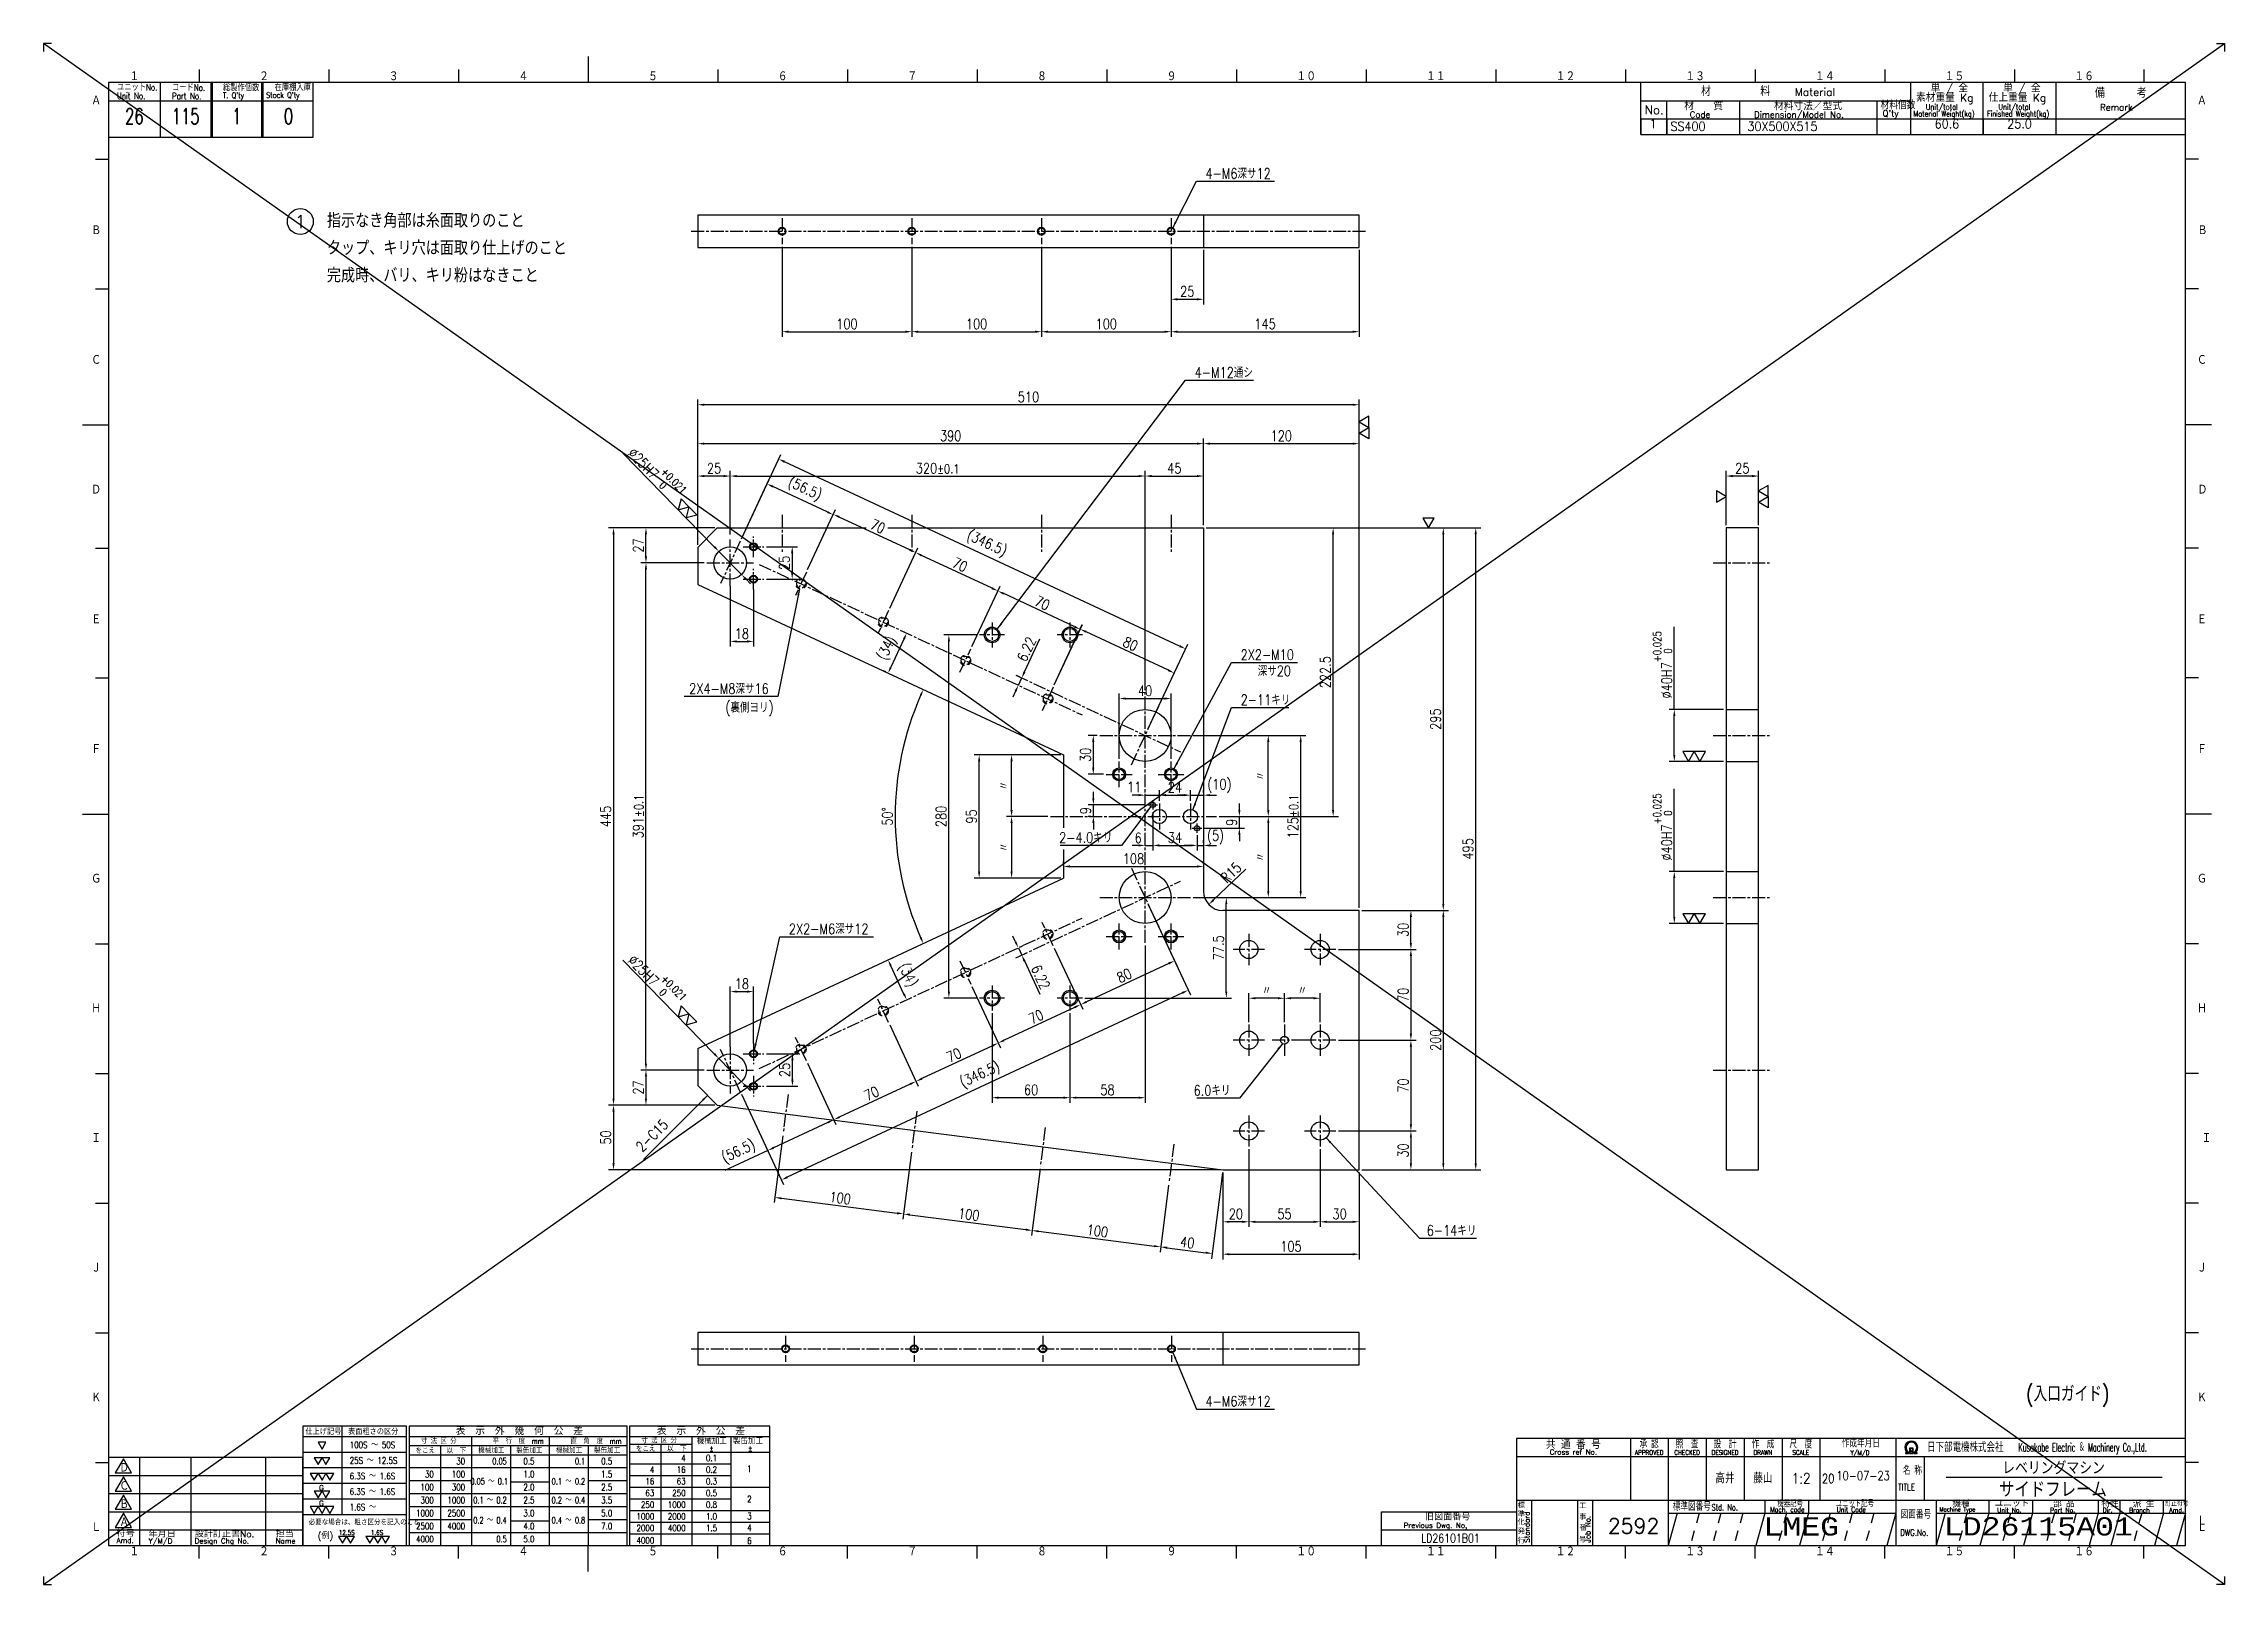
# Model space of a CAD drawing. Extents: x 0 to 1682, y 0 to 2376.
# Drawn here: x 0 to 1682, y 1188 to 2376 of the extents above; entities that cross this region are included whole.
import ezdxf
from ezdxf.enums import TextEntityAlignment as Align

# ---------------------------------------------------------------- set-up
doc = ezdxf.new("R2010")
doc.units = 0
doc.header["$LTSCALE"] = 2
doc.header["$MEASUREMENT"] = 0
for name, pattern in [('GEN3A', [3.5, 2, -1.5]), ('GEN7A', [7.5, 5, -0.75, 1, -0.75]), ('HIDDEN2', [3.5, 2, -1.5])]:
    doc.linetypes.add(name, pattern=pattern)
doc.layers.get('0').update_dxf_attribs({"linetype": 'CONTINUOUS'})
doc.layers.get('DEFPOINTS').update_dxf_attribs({"linetype": 'CONTINUOUS'})
for name, color, linetype in [('2', 5, 'CONTINUOUS'), ('4', 3, 'CONTINUOUS'), ('5', 3, 'CONTINUOUS'), ('6', 52, 'CONTINUOUS'), ('7A', 4, 'GEN7A'), ('8', 1, 'CONTINUOUS'), ('9', 3, 'HIDDEN2'), ('RAHM2', 1, 'CONTINUOUS'), ('RAHM3', 52, 'CONTINUOUS')]:
    doc.layers.add(name, color=color, linetype=linetype)
doc.styles.add('DIMENSION', font='monotxt.shx', dxfattribs={"bigfont": 'bigfont.shx'})
doc.styles.get("Standard").update_dxf_attribs({"font": 'romans.shx', "width": 0.8, "bigfont": 'extfont.shx'})
doc.dimstyles.new('GEN-ISO', dxfattribs={"dimscale": 2, "dimtxt": 4, "dimasz": 2.5, "dimexe": 2, "dimexo": 1, "dimgap": 1, "dimtad": 1, "dimdec": 3, "dimrnd": 0.001, "dimdsep": 46, "dimtxsty": 'Standard', "dimcen": 0, "dimclrt": 52, "dimadec": 0, "dimazin": 0, "dimtp": 0.1, "dimtm": 0.1, "dimtfac": 0.6, "dimtdec": 3, "dimtmove": 0, "dimatfit": 3, "dimfxl": 1, "dimarcsym": 0})
doc.dimstyles.new('GEN-ISO$2', dxfattribs={"dimscale": 2, "dimtxt": 4, "dimasz": 2.5, "dimexe": 2, "dimexo": 1, "dimgap": 1, "dimtad": 1, "dimdec": 3, "dimrnd": 0.001, "dimdsep": 46, "dimtxsty": 'Standard', "dimcen": 0, "dimclrt": 52, "dimadec": 3, "dimazin": 0, "dimtp": 0.1, "dimtm": 0.1, "dimtfac": 0.6, "dimtdec": 3, "dimtofl": 0, "dimtmove": 0, "dimatfit": 3, "dimfxl": 1, "dimarcsym": 0})
doc.dimstyles.new('GEN-ISO$3', dxfattribs={"dimscale": 2, "dimtxt": 4, "dimasz": 2.5, "dimexe": 2, "dimexo": 1, "dimgap": 1, "dimtad": 1, "dimdec": 3, "dimrnd": 0.001, "dimdsep": 46, "dimtxsty": 'Standard', "dimcen": 0, "dimclrt": 52, "dimadec": 0, "dimazin": 0, "dimtp": 0.1, "dimtm": 0.1, "dimtfac": 0.6, "dimtdec": 3, "dimtmove": 0, "dimatfit": 0, "dimfxl": 1, "dimarcsym": 0})
doc.dimstyles.new('GEN-ISO$4', dxfattribs={"dimscale": 2, "dimtxt": 4, "dimasz": 2.5, "dimexe": 2, "dimexo": 1, "dimgap": 1, "dimtad": 1, "dimdec": 3, "dimrnd": 0.001, "dimdsep": 46, "dimtxsty": 'Standard', "dimcen": 0, "dimclrt": 52, "dimadec": 0, "dimazin": 0, "dimtp": 0.1, "dimtm": 0.1, "dimtfac": 0.6, "dimtdec": 3, "dimtmove": 0, "dimatfit": 3, "dimfxl": 1, "dimarcsym": 0})

msp = doc.modelspace()

# ---------------------------------------------------------------- texts
at = {"layer": '5', "color": 52, "char_height": 8}
for s, insert, attachment_point in [('4-M6深サ12', (896.0905, 2275.8543), 4), ('4-M12通シ', (887.7973, 2122.4305), 4), ('2X2-M10', (923.2191, 1904.7578), 4), ('2X4-M8深サ16', (559.2623, 1878.6404), 6), ('2-11キリ', (923.26, 1870.0427), 4), ('2-4.0キリ', (824.2952, 1763.8056), 6), ('2X2-M6深サ12', (574.8321, 1693.4085), 4), ('6.0キリ', (915.4034, 1568.8669), 6), ('6-14キリ', (1105.0878, 1460.8474), 6), ('4-M6深サ12', (896.0905, 1329.172), 4), ('高井', (1289.4607, 1269.9539), 4), ('藤山', (1318.7096, 1269.9539), 4)]:
    msp.add_mtext(s, dxfattribs=dict(at, insert=insert, attachment_point=attachment_point))
at = {"layer": '6'}
for s, height, width, p in [('指示なき角部は糸面取りのこと', 11, 0.9, (218.4775, 2234.0611)), ('タップ、キリ穴は面取り仕上げのこと', 11, 0.9, (218.4775, 2212.9411)), ('完成時、バリ、キリ粉はなきこと', 11, 0.9, (218.4775, 2191.8211)), ('深サ20', 8, 0.8, (936.4157, 1888.3076)), ('(裏側ヨリ)', 8, 0.8, (525.8793, 1860.2192)), ('(入口ガイド)', 12, 0.8, (1529.0055, 1328.9461))]:
    msp.add_text(s, height=height, dxfattribs=dict(at, width=width)).set_placement(p)
at = {"layer": '6', "width": 0.8}
msp.add_text('2-C15', height=8, rotation=45, dxfattribs=at).set_placement((461.7114, 1520.8857))

# ---------------------------------------------------------------- blocks, each defined once
blk = doc.blocks.new('*D83')
at = {"layer": '5', "color": 0, "lineweight": -2, "transparency": 16777216}
for p, q in [((517.6, 2002.6), (435.6, 2002.6)), ((439.6, 1997.6), (439.6, 1562.6)), ((517.6, 1557.6), (435.6, 1557.6))]:
    blk.add_line(p, q, dxfattribs=at)
at = {"layer": '5', "color": 0, "transparency": 16777216}
for points in [[(438.7, 1997.6), (440.4, 1997.6), (439.6, 2002.6)], [(438.7, 1562.6), (440.4, 1562.6), (439.6, 1557.6)]]:
    blk.add_solid(points, dxfattribs=at)
at = {"layer": 'DEFPOINTS', "color": 0, "transparency": 16777216}
for p in [(519.6, 2002.6), (439.6, 1557.6), (519.6, 1557.6)]:
    blk.add_point(p, dxfattribs=at)
at = {"layer": '5', "color": 52, "transparency": 16777216, "insert": (433.6, 1780.1), "char_height": 8, "attachment_point": 5, "rotation": 90}
blk.add_mtext('445', dxfattribs=at)
blk = doc.blocks.new('*D84')
at = {"layer": '5', "color": 0, "lineweight": -2, "transparency": 16777216}
for p, q in [((886.6, 1842.6), (973.6, 1842.6)), ((969.6, 1722.6), (969.6, 1837.6)), ((886.6, 1717.6), (973.6, 1717.6))]:
    blk.add_line(p, q, dxfattribs=at)
at = {"layer": '5', "color": 0, "transparency": 16777216}
for points in [[(968.7, 1837.6), (970.4, 1837.6), (969.6, 1842.6)], [(968.7, 1722.6), (970.4, 1722.6), (969.6, 1717.6)]]:
    blk.add_solid(points, dxfattribs=at)
at = {"layer": 'DEFPOINTS', "color": 0, "transparency": 16777216}
for p in [(884.6, 1842.6), (969.6, 1842.6), (884.6, 1717.6)]:
    blk.add_point(p, dxfattribs=at)
at = {"layer": '5', "color": 52, "transparency": 16777216, "insert": (963.6, 1780.1), "char_height": 8, "attachment_point": 5, "rotation": 90}
blk.add_mtext('125\\H7%%P0.1', dxfattribs=at)
blk = doc.blocks.new('*D85')
at = {"layer": '5', "color": 0, "lineweight": -2, "transparency": 16777216}
for p, q in [((896.6, 2002.6), (1108.6, 2002.6)), ((1104.6, 1512.6), (1104.6, 1997.6)), ((1016.6, 1507.6), (1108.6, 1507.6))]:
    blk.add_line(p, q, dxfattribs=at)
at = {"layer": '5', "color": 0, "transparency": 16777216}
for points in [[(1103.7, 1997.6), (1105.4, 1997.6), (1104.6, 2002.6)], [(1103.7, 1512.6), (1105.4, 1512.6), (1104.6, 1507.6)]]:
    blk.add_solid(points, dxfattribs=at)
at = {"layer": 'DEFPOINTS', "color": 0, "transparency": 16777216}
for p in [(894.6, 2002.6), (1104.6, 2002.6), (1014.6, 1507.6)]:
    blk.add_point(p, dxfattribs=at)
at = {"layer": '5', "color": 52, "transparency": 16777216, "insert": (1098.6, 1755.1), "char_height": 8, "attachment_point": 5, "rotation": 90}
blk.add_mtext('495', dxfattribs=at)
blk = doc.blocks.new('*D86')
at = {"layer": '5', "color": 0, "lineweight": -2, "transparency": 16777216}
for p, q in [((509.6, 1975.6), (460.6, 1975.6)), ((464.6, 1589.6), (464.6, 1970.6)), ((509.6, 1584.6), (460.6, 1584.6))]:
    blk.add_line(p, q, dxfattribs=at)
at = {"layer": '5', "color": 0, "transparency": 16777216}
for points in [[(463.7, 1970.6), (465.4, 1970.6), (464.6, 1975.6)], [(463.7, 1589.6), (465.4, 1589.6), (464.6, 1584.6)]]:
    blk.add_solid(points, dxfattribs=at)
at = {"layer": 'DEFPOINTS', "color": 0, "transparency": 16777216}
for p in [(464.6, 1975.6), (511.6, 1975.6), (511.6, 1584.6)]:
    blk.add_point(p, dxfattribs=at)
at = {"layer": '5', "color": 52, "transparency": 16777216, "insert": (458.6, 1780.1), "char_height": 8, "attachment_point": 5, "rotation": 90}
blk.add_mtext('391\\H7%%P0.1', dxfattribs=at)
blk = doc.blocks.new('*D87')
at = {"layer": '5', "color": 0, "lineweight": -2, "transparency": 16777216}
for p, q in [((509.6, 1584.6), (460.6, 1584.6)), ((464.6, 1579.6), (464.6, 1562.6)), ((515.6, 1557.6), (460.6, 1557.6))]:
    blk.add_line(p, q, dxfattribs=at)
at = {"layer": '5', "color": 0, "transparency": 16777216}
for points in [[(463.7, 1579.6), (465.4, 1579.6), (464.6, 1584.6)], [(463.7, 1562.6), (465.4, 1562.6), (464.6, 1557.6)]]:
    blk.add_solid(points, dxfattribs=at)
at = {"layer": 'DEFPOINTS', "color": 0, "transparency": 16777216}
for p in [(511.6, 1584.6), (464.6, 1557.6), (517.6, 1557.6)]:
    blk.add_point(p, dxfattribs=at)
at = {"layer": '5', "color": 52, "transparency": 16777216, "insert": (458.6, 1571.1), "char_height": 8, "attachment_point": 5, "rotation": 90}
blk.add_mtext('27', dxfattribs=at)
blk = doc.blocks.new('*D88')
at = {"layer": '5', "color": 0, "lineweight": -2, "transparency": 16777216}
for p, q in [((517.6, 1557.6), (435.6, 1557.6)), ((439.6, 1552.6), (439.6, 1512.6)), ((907.6, 1507.6), (435.6, 1507.6))]:
    blk.add_line(p, q, dxfattribs=at)
at = {"layer": '5', "color": 0, "transparency": 16777216}
for points in [[(438.7, 1552.6), (440.4, 1552.6), (439.6, 1557.6)], [(438.7, 1512.6), (440.4, 1512.6), (439.6, 1507.6)]]:
    blk.add_solid(points, dxfattribs=at)
at = {"layer": 'DEFPOINTS', "color": 0, "transparency": 16777216}
for p in [(519.6, 1557.6), (439.6, 1507.6), (909.6, 1507.6)]:
    blk.add_point(p, dxfattribs=at)
at = {"layer": '5', "color": 52, "transparency": 16777216, "insert": (433.6, 1532.6), "char_height": 8, "attachment_point": 5, "rotation": 90}
blk.add_mtext('50', dxfattribs=at)
blk = doc.blocks.new('*D89')
at = {"layer": '5', "color": 0, "lineweight": -2, "transparency": 16777216}
for p, q in [((504.6, 1994.6), (504.6, 2101.6)), ((1009.6, 2097.6), (509.6, 2097.6)), ((1014.6, 1709.6), (1014.6, 2101.6))]:
    blk.add_line(p, q, dxfattribs=at)
at = {"layer": '5', "color": 0, "transparency": 16777216}
for points in [[(509.6, 2098.4), (509.6, 2096.7), (504.6, 2097.6)], [(1009.6, 2098.4), (1009.6, 2096.7), (1014.6, 2097.6)]]:
    blk.add_solid(points, dxfattribs=at)
at = {"layer": 'DEFPOINTS', "color": 0, "transparency": 16777216}
for p in [(504.6, 2097.6), (504.6, 1992.6), (1014.6, 1707.6)]:
    blk.add_point(p, dxfattribs=at)
at = {"layer": '5', "color": 52, "transparency": 16777216, "insert": (759.6, 2103.6), "char_height": 8, "attachment_point": 5}
blk.add_mtext('510', dxfattribs=at)
blk = doc.blocks.new('*D90')
at = {"layer": '5', "color": 0, "lineweight": -2, "transparency": 16777216}
for p, q in [((504.6, 1989.6), (504.6, 2046.6)), ((524.6, 2042.6), (509.6, 2042.6)), ((529.6, 1997.6), (529.6, 2046.6))]:
    blk.add_line(p, q, dxfattribs=at)
at = {"layer": '5', "color": 0, "transparency": 16777216}
for points in [[(509.6, 2043.4), (509.6, 2041.7), (504.6, 2042.6)], [(524.6, 2043.4), (524.6, 2041.7), (529.6, 2042.6)]]:
    blk.add_solid(points, dxfattribs=at)
at = {"layer": 'DEFPOINTS', "color": 0, "transparency": 16777216}
for p in [(504.6, 2042.6), (504.6, 1987.6), (529.6, 1995.6)]:
    blk.add_point(p, dxfattribs=at)
at = {"layer": '5', "color": 52, "transparency": 16777216, "insert": (517.1, 2048.6), "char_height": 8, "attachment_point": 5}
blk.add_mtext('25', dxfattribs=at)
blk = doc.blocks.new('*D91')
at = {"layer": '5', "color": 0, "lineweight": -2, "transparency": 16777216}
for p, q in [((529.6, 1997.6), (529.6, 2046.6)), ((534.6, 2042.6), (844.6, 2042.6)), ((849.6, 1879.6), (849.6, 2046.6))]:
    blk.add_line(p, q, dxfattribs=at)
at = {"layer": '5', "color": 0, "transparency": 16777216}
for points in [[(534.6, 2043.4), (534.6, 2041.7), (529.6, 2042.6)], [(844.6, 2043.4), (844.6, 2041.7), (849.6, 2042.6)]]:
    blk.add_solid(points, dxfattribs=at)
at = {"layer": 'DEFPOINTS', "color": 0, "transparency": 16777216}
for p in [(849.6, 2042.6), (529.6, 1995.6), (849.6, 1877.6)]:
    blk.add_point(p, dxfattribs=at)
at = {"layer": '5', "color": 52, "transparency": 16777216, "insert": (689.6, 2048.6), "char_height": 8, "attachment_point": 5}
blk.add_mtext('320\\H7%%P0.1', dxfattribs=at)
blk = doc.blocks.new('*D92')
at = {"layer": '5', "color": 0, "lineweight": -2, "transparency": 16777216}
for p, q in [((852, 1712.3), (874, 1665.2)), ((779.5, 1678.5), (801.5, 1631.4)), ((867.8, 1666.7), (804.3, 1637.1))]:
    blk.add_line(p, q, dxfattribs=at)
at = {"layer": '5', "color": 0, "transparency": 16777216}
for points in [[(867.4, 1667.5), (868.1, 1666), (872.3, 1668.8)], [(804, 1637.9), (804.7, 1636.4), (799.8, 1635)]]:
    blk.add_solid(points, dxfattribs=at)
at = {"layer": 'DEFPOINTS', "color": 0, "transparency": 16777216}
for p in [(851.2, 1714.1), (778.6, 1680.3), (799.8, 1635)]:
    blk.add_point(p, dxfattribs=at)
at = {"layer": '5', "color": 52, "transparency": 16777216, "insert": (833.5, 1657.4), "char_height": 8, "attachment_point": 5, "rotation": 25}
blk.add_mtext('80', dxfattribs=at)
blk = doc.blocks.new('*D93')
at = {"layer": '5', "color": 0, "lineweight": -2, "transparency": 16777216}
for p, q in [((779.5, 1678.5), (801.5, 1631.4)), ((716, 1648.9), (738, 1601.8)), ((795.2, 1632.9), (740.9, 1607.5))]:
    blk.add_line(p, q, dxfattribs=at)
at = {"layer": '5', "color": 0, "transparency": 16777216}
for points in [[(794.9, 1633.7), (795.6, 1632.1), (799.8, 1635)], [(740.5, 1608.3), (741.2, 1606.8), (736.3, 1605.4)]]:
    blk.add_solid(points, dxfattribs=at)
at = {"layer": 'DEFPOINTS', "color": 0, "transparency": 16777216}
for p in [(778.6, 1680.3), (715.2, 1650.7), (736.3, 1605.4)]:
    blk.add_point(p, dxfattribs=at)
at = {"layer": '5', "color": 52, "transparency": 16777216, "insert": (765.5, 1625.7), "char_height": 8, "attachment_point": 5, "rotation": 25}
blk.add_mtext('70', dxfattribs=at)
blk = doc.blocks.new('*D94')
at = {"layer": '5', "color": 0, "lineweight": -2, "transparency": 16777216}
for p, q in [((716, 1648.9), (738, 1601.8)), ((652.6, 1619.4), (674.6, 1572.2)), ((731.8, 1603.3), (677.4, 1578))]:
    blk.add_line(p, q, dxfattribs=at)
at = {"layer": '5', "color": 0, "transparency": 16777216}
for points in [[(731.5, 1604.1), (732.2, 1602.6), (736.3, 1605.4)], [(677.1, 1578.7), (677.8, 1577.2), (672.9, 1575.8)]]:
    blk.add_solid(points, dxfattribs=at)
at = {"layer": 'DEFPOINTS', "color": 0, "transparency": 16777216}
for p in [(715.2, 1650.7), (651.8, 1621.2), (672.9, 1575.8)]:
    blk.add_point(p, dxfattribs=at)
at = {"layer": '5', "color": 52, "transparency": 16777216, "insert": (702.1, 1596.1), "char_height": 8, "attachment_point": 5, "rotation": 25}
blk.add_mtext('70', dxfattribs=at)
blk = doc.blocks.new('*D95')
at = {"layer": '5', "color": 0, "lineweight": -2, "transparency": 16777216}
for p, q in [((652.6, 1619.4), (674.6, 1572.2)), ((589.2, 1589.8), (611.1, 1542.6)), ((668.4, 1573.7), (614, 1548.4))]:
    blk.add_line(p, q, dxfattribs=at)
at = {"layer": '5', "color": 0, "transparency": 16777216}
for points in [[(668, 1574.5), (668.7, 1573), (672.9, 1575.8)], [(613.6, 1549.1), (614.3, 1547.6), (609.5, 1546.3)]]:
    blk.add_solid(points, dxfattribs=at)
at = {"layer": 'DEFPOINTS', "color": 0, "transparency": 16777216}
for p in [(651.8, 1621.2), (588.3, 1591.6), (609.5, 1546.3)]:
    blk.add_point(p, dxfattribs=at)
at = {"layer": '5', "color": 52, "transparency": 16777216, "insert": (638.6, 1566.5), "char_height": 8, "attachment_point": 5, "rotation": 25}
blk.add_mtext('70', dxfattribs=at)
blk = doc.blocks.new('*D96')
at = {"layer": '5', "color": 0, "lineweight": -2, "transparency": 16777216}
for p, q in [((653.1, 1670.3), (654.9, 1671.2)), ((663.6, 1643.2), (653.4, 1665)), ((667.5, 1639.5), (669.3, 1640.4))]:
    blk.add_line(p, q, dxfattribs=at)
at = {"layer": '5', "color": 0, "transparency": 16777216}
for points in [[(654.2, 1665.3), (652.7, 1664.6), (651.3, 1669.5)], [(664.3, 1643.6), (662.8, 1642.9), (665.7, 1638.7)]]:
    blk.add_solid(points, dxfattribs=at)
at = {"layer": 'DEFPOINTS', "color": 0, "transparency": 16777216}
for p in [(651.3, 1669.5), (651.3, 1669.5), (665.7, 1638.7)]:
    blk.add_point(p, dxfattribs=at)
at = {"layer": '5', "color": 52, "transparency": 16777216, "insert": (665.8, 1657.5), "char_height": 8, "attachment_point": 5, "rotation": 295}
blk.add_mtext('(34)', dxfattribs=at)
blk = doc.blocks.new('*D97')
at = {"layer": '5', "color": 0, "lineweight": -2, "transparency": 16777216}
for p, q in [((538.2, 1994.1), (568.6, 2059.3)), ((876.2, 1911.5), (571.5, 2053.6)), ((852, 1847.8), (882.4, 1913))]:
    blk.add_line(p, q, dxfattribs=at)
at = {"layer": '5', "color": 0, "transparency": 16777216}
for points in [[(571.8, 2054.4), (571.1, 2052.8), (566.9, 2055.7)], [(876.5, 1912.3), (875.8, 1910.7), (880.7, 1909.4)]]:
    blk.add_solid(points, dxfattribs=at)
at = {"layer": 'DEFPOINTS', "color": 0, "transparency": 16777216}
for p in [(566.9, 2055.7), (537.4, 1992.3), (851.2, 1846)]:
    blk.add_point(p, dxfattribs=at)
at = {"layer": '5', "color": 52, "transparency": 16777216, "insert": (727.2, 1989.9), "char_height": 8, "attachment_point": 5, "rotation": 335}
blk.add_mtext('(346.5)', dxfattribs=at)
blk = doc.blocks.new('*D98')
at = {"layer": '5', "color": 0, "lineweight": -2, "transparency": 16777216}
for p, q in [((779.5, 1881.6), (801.2, 1928.2)), ((867.5, 1892.9), (804, 1922.4)), ((852, 1847.8), (873.7, 1894.4))]:
    blk.add_line(p, q, dxfattribs=at)
at = {"layer": '5', "color": 0, "transparency": 16777216}
for points in [[(804.4, 1923.2), (803.7, 1921.7), (799.5, 1924.6)], [(867.8, 1893.6), (867.1, 1892.1), (872, 1890.7)]]:
    blk.add_solid(points, dxfattribs=at)
at = {"layer": 'DEFPOINTS', "color": 0, "transparency": 16777216}
for p in [(799.5, 1924.6), (778.6, 1879.8), (851.2, 1846)]:
    blk.add_point(p, dxfattribs=at)
at = {"layer": '5', "color": 52, "transparency": 16777216, "insert": (838.3, 1913.1), "char_height": 8, "attachment_point": 5, "rotation": 335}
blk.add_mtext('80', dxfattribs=at)
blk = doc.blocks.new('*D99')
at = {"layer": '5', "color": 0, "lineweight": -2, "transparency": 16777216}
for p, q in [((716, 1911.2), (737.7, 1957.6)), ((794.9, 1926.5), (740.5, 1951.9)), ((779.5, 1881.6), (801.1, 1928))]:
    blk.add_line(p, q, dxfattribs=at)
at = {"layer": '5', "color": 0, "transparency": 16777216}
for points in [[(740.9, 1952.6), (740.2, 1951.1), (736, 1954)], [(795.3, 1927.3), (794.6, 1925.7), (799.4, 1924.4)]]:
    blk.add_solid(points, dxfattribs=at)
at = {"layer": 'DEFPOINTS', "color": 0, "transparency": 16777216}
for p in [(736, 1954), (715.2, 1909.4), (778.6, 1879.8)]:
    blk.add_point(p, dxfattribs=at)
at = {"layer": '5', "color": 52, "transparency": 16777216, "insert": (770.3, 1944.6), "char_height": 8, "attachment_point": 5, "rotation": 335}
blk.add_mtext('70', dxfattribs=at)
blk = doc.blocks.new('*D100')
at = {"layer": '5', "color": 0, "lineweight": -2, "transparency": 16777216}
for p, q in [((589.2, 1970.4), (610.8, 2016.8)), ((668, 1985.7), (613.6, 2011)), ((652.6, 1940.8), (674.2, 1987.2))]:
    blk.add_line(p, q, dxfattribs=at)
at = {"layer": '5', "color": 0, "transparency": 16777216}
for points in [[(614, 2011.8), (613.3, 2010.3), (609.1, 2013.1)], [(668.4, 1986.4), (667.7, 1984.9), (672.6, 1983.6)]]:
    blk.add_solid(points, dxfattribs=at)
at = {"layer": 'DEFPOINTS', "color": 0, "transparency": 16777216}
for p in [(609.1, 2013.1), (588.3, 1968.6), (651.8, 1939)]:
    blk.add_point(p, dxfattribs=at)
at = {"layer": '5', "color": 52, "transparency": 16777216, "insert": (643.4, 2003.8), "char_height": 8, "attachment_point": 5, "rotation": 335}
blk.add_mtext('70', dxfattribs=at)
blk = doc.blocks.new('*D101')
at = {"layer": '5', "color": 0, "lineweight": -2, "transparency": 16777216}
for p, q in [((652.6, 1940.8), (674.2, 1987.2)), ((731.5, 1956.1), (677.1, 1981.4)), ((716, 1911.2), (737.7, 1957.6))]:
    blk.add_line(p, q, dxfattribs=at)
at = {"layer": '5', "color": 0, "transparency": 16777216}
for points in [[(677.4, 1982.2), (676.7, 1980.7), (672.6, 1983.6)], [(731.8, 1956.8), (731.1, 1955.3), (736, 1954)]]:
    blk.add_solid(points, dxfattribs=at)
at = {"layer": 'DEFPOINTS', "color": 0, "transparency": 16777216}
for p in [(672.6, 1983.6), (651.8, 1939), (715.2, 1909.4)]:
    blk.add_point(p, dxfattribs=at)
at = {"layer": '5', "color": 52, "transparency": 16777216, "insert": (706.8, 1974.2), "char_height": 8, "attachment_point": 5, "rotation": 335}
blk.add_mtext('70', dxfattribs=at)
blk = doc.blocks.new('*D102')
at = {"layer": '5', "color": 0, "lineweight": -2, "transparency": 16777216}
for p, q in [((538.2, 1994.1), (559.7, 2040.1)), ((604.4, 2014.9), (562.5, 2034.4)), ((589.2, 1970.4), (610.6, 2016.4))]:
    blk.add_line(p, q, dxfattribs=at)
at = {"layer": '5', "color": 0, "transparency": 16777216}
for points in [[(562.9, 2035.2), (562.2, 2033.6), (558, 2036.5)], [(604.8, 2015.6), (604.1, 2014.1), (608.9, 2012.8)]]:
    blk.add_solid(points, dxfattribs=at)
at = {"layer": 'DEFPOINTS', "color": 0, "transparency": 16777216}
for p in [(558, 2036.5), (537.4, 1992.3), (588.3, 1968.6)]:
    blk.add_point(p, dxfattribs=at)
at = {"layer": '5', "color": 52, "transparency": 16777216, "insert": (586.9, 2032), "char_height": 8, "attachment_point": 5, "rotation": 335}
blk.add_mtext('(56.5)', dxfattribs=at)
blk = doc.blocks.new('*D103')
at = {"layer": '5', "color": 0, "lineweight": -2, "transparency": 16777216}
for p, q in [((663.9, 1922.3), (662, 1923.1)), ((663.6, 1916.9), (653.4, 1895.2)), ((649.5, 1891.5), (647.7, 1892.3))]:
    blk.add_line(p, q, dxfattribs=at)
at = {"layer": '5', "color": 0, "transparency": 16777216}
for points in [[(662.8, 1917.3), (664.3, 1916.6), (665.7, 1921.5)], [(652.7, 1895.5), (654.2, 1894.8), (651.3, 1890.6)]]:
    blk.add_solid(points, dxfattribs=at)
at = {"layer": 'DEFPOINTS', "color": 0, "transparency": 16777216}
for p in [(665.7, 1921.5), (651.3, 1890.6), (651.3, 1890.6)]:
    blk.add_point(p, dxfattribs=at)
at = {"layer": '5', "color": 52, "transparency": 16777216, "insert": (651.1, 1909.5), "char_height": 8, "attachment_point": 5, "rotation": 65}
blk.add_mtext('(34)', dxfattribs=at)
blk = doc.blocks.new('*D104')
at = {"layer": '5', "color": 0, "lineweight": -2, "transparency": 16777216}
for p, q in [((896.6, 2002.6), (1083.6, 2002.6)), ((1079.6, 1712.6), (1079.6, 1997.6)), ((1016.6, 1707.6), (1083.6, 1707.6))]:
    blk.add_line(p, q, dxfattribs=at)
at = {"layer": '5', "color": 0, "transparency": 16777216}
for points in [[(1078.7, 1997.6), (1080.4, 1997.6), (1079.6, 2002.6)], [(1078.7, 1712.6), (1080.4, 1712.6), (1079.6, 1707.6)]]:
    blk.add_solid(points, dxfattribs=at)
at = {"layer": 'DEFPOINTS', "color": 0, "transparency": 16777216}
for p in [(894.6, 2002.6), (1079.6, 2002.6), (1014.6, 1707.6)]:
    blk.add_point(p, dxfattribs=at)
at = {"layer": '5', "color": 52, "transparency": 16777216, "insert": (1073.6, 1855.1), "char_height": 8, "attachment_point": 5, "rotation": 90}
blk.add_mtext('295', dxfattribs=at)
blk = doc.blocks.new('*D105')
at = {"layer": '5', "color": 0, "lineweight": -2, "transparency": 16777216}
for p, q in [((1016.6, 1707.6), (1083.6, 1707.6)), ((1079.6, 1512.6), (1079.6, 1702.6)), ((1016.6, 1507.6), (1083.6, 1507.6))]:
    blk.add_line(p, q, dxfattribs=at)
at = {"layer": '5', "color": 0, "transparency": 16777216}
for points in [[(1078.7, 1702.6), (1080.4, 1702.6), (1079.6, 1707.6)], [(1078.7, 1512.6), (1080.4, 1512.6), (1079.6, 1507.6)]]:
    blk.add_solid(points, dxfattribs=at)
at = {"layer": 'DEFPOINTS', "color": 0, "transparency": 16777216}
for p in [(1014.6, 1707.6), (1079.6, 1707.6), (1014.6, 1507.6)]:
    blk.add_point(p, dxfattribs=at)
at = {"layer": '5', "color": 52, "transparency": 16777216, "insert": (1073.6, 1607.6), "char_height": 8, "attachment_point": 5, "rotation": 90}
blk.add_mtext('200', dxfattribs=at)
blk = doc.blocks.new('*D106')
at = {"layer": '5', "color": 0, "lineweight": -2, "transparency": 16777216}
for p, q in [((984.6, 1523.6), (984.6, 1463.6)), ((1014.6, 1505.6), (1014.6, 1463.6)), ((989.6, 1467.6), (1009.6, 1467.6))]:
    blk.add_line(p, q, dxfattribs=at)
at = {"layer": '5', "color": 0, "transparency": 16777216}
for points in [[(989.6, 1468.4), (989.6, 1466.7), (984.6, 1467.6)], [(1009.6, 1468.4), (1009.6, 1466.7), (1014.6, 1467.6)]]:
    blk.add_solid(points, dxfattribs=at)
at = {"layer": 'DEFPOINTS', "color": 0, "transparency": 16777216}
for p in [(984.6, 1525.6), (1014.6, 1507.6), (1014.6, 1467.6)]:
    blk.add_point(p, dxfattribs=at)
at = {"layer": '5', "color": 52, "transparency": 16777216, "insert": (999.6, 1473.6), "char_height": 8, "attachment_point": 5}
blk.add_mtext('30', dxfattribs=at)
blk = doc.blocks.new('*D107')
at = {"layer": '5', "color": 0, "lineweight": -2, "transparency": 16777216}
for p, q in [((929.6, 1523.6), (929.6, 1463.6)), ((984.6, 1523.6), (984.6, 1463.6)), ((934.6, 1467.6), (979.6, 1467.6))]:
    blk.add_line(p, q, dxfattribs=at)
at = {"layer": '5', "color": 0, "transparency": 16777216}
for points in [[(934.6, 1468.4), (934.6, 1466.7), (929.6, 1467.6)], [(979.6, 1468.4), (979.6, 1466.7), (984.6, 1467.6)]]:
    blk.add_solid(points, dxfattribs=at)
at = {"layer": 'DEFPOINTS', "color": 0, "transparency": 16777216}
for p in [(929.6, 1525.6), (984.6, 1525.6), (984.6, 1467.6)]:
    blk.add_point(p, dxfattribs=at)
at = {"layer": '5', "color": 52, "transparency": 16777216, "insert": (957.1, 1473.6), "char_height": 8, "attachment_point": 5}
blk.add_mtext('55', dxfattribs=at)
blk = doc.blocks.new('*D108')
at = {"layer": '5', "color": 0, "lineweight": -2, "transparency": 16777216}
for p, q in [((929.6, 1523.6), (929.6, 1463.6)), ((909.6, 1505.6), (909.6, 1463.6)), ((924.6, 1467.6), (914.6, 1467.6))]:
    blk.add_line(p, q, dxfattribs=at)
at = {"layer": '5', "color": 0, "transparency": 16777216}
for points in [[(914.6, 1468.4), (914.6, 1466.7), (909.6, 1467.6)], [(924.6, 1468.4), (924.6, 1466.7), (929.6, 1467.6)]]:
    blk.add_solid(points, dxfattribs=at)
at = {"layer": 'DEFPOINTS', "color": 0, "transparency": 16777216}
for p in [(929.6, 1525.6), (909.6, 1507.6), (909.6, 1467.6)]:
    blk.add_point(p, dxfattribs=at)
at = {"layer": '5', "color": 52, "transparency": 16777216, "insert": (919.6, 1473.6), "char_height": 8, "attachment_point": 5}
blk.add_mtext('20', dxfattribs=at)
blk = doc.blocks.new('*D109')
at = {"layer": '5', "color": 0, "lineweight": -2, "transparency": 16777216}
for p, q in [((909.6, 1505.6), (909.6, 1438.6)), ((1014.6, 1505.6), (1014.6, 1438.6)), ((914.6, 1442.6), (1009.6, 1442.6))]:
    blk.add_line(p, q, dxfattribs=at)
at = {"layer": '5', "color": 0, "transparency": 16777216}
for points in [[(914.6, 1443.4), (914.6, 1441.7), (909.6, 1442.6)], [(1009.6, 1443.4), (1009.6, 1441.7), (1014.6, 1442.6)]]:
    blk.add_solid(points, dxfattribs=at)
at = {"layer": 'DEFPOINTS', "color": 0, "transparency": 16777216}
for p in [(909.6, 1507.6), (1014.6, 1507.6), (1014.6, 1442.6)]:
    blk.add_point(p, dxfattribs=at)
at = {"layer": '5', "color": 52, "transparency": 16777216, "insert": (962.1, 1448.6), "char_height": 8, "attachment_point": 5}
blk.add_mtext('105', dxfattribs=at)
blk = doc.blocks.new('*D110')
at = {"layer": '5', "color": 0, "lineweight": -2, "transparency": 16777216}
for p, q in [((504.6, 1989.6), (504.6, 2071.6)), ((894.6, 2004.6), (894.6, 2071.6)), ((509.6, 2067.6), (889.6, 2067.6))]:
    blk.add_line(p, q, dxfattribs=at)
at = {"layer": '5', "color": 0, "transparency": 16777216}
for points in [[(509.6, 2068.4), (509.6, 2066.7), (504.6, 2067.6)], [(889.6, 2068.4), (889.6, 2066.7), (894.6, 2067.6)]]:
    blk.add_solid(points, dxfattribs=at)
at = {"layer": 'DEFPOINTS', "color": 0, "transparency": 16777216}
for p in [(894.6, 2067.6), (894.6, 2002.6), (504.6, 1987.6)]:
    blk.add_point(p, dxfattribs=at)
at = {"layer": '5', "color": 52, "transparency": 16777216, "insert": (699.6, 2073.6), "char_height": 8, "attachment_point": 5}
blk.add_mtext('390', dxfattribs=at)
blk = doc.blocks.new('*D111')
at = {"layer": '5', "color": 0, "lineweight": -2, "transparency": 16777216}
for p, q in [((849.6, 1879.6), (849.6, 2046.6)), ((854.6, 2042.6), (889.6, 2042.6)), ((894.6, 2004.6), (894.6, 2046.6))]:
    blk.add_line(p, q, dxfattribs=at)
at = {"layer": '5', "color": 0, "transparency": 16777216}
for points in [[(854.6, 2043.4), (854.6, 2041.7), (849.6, 2042.6)], [(889.6, 2043.4), (889.6, 2041.7), (894.6, 2042.6)]]:
    blk.add_solid(points, dxfattribs=at)
at = {"layer": 'DEFPOINTS', "color": 0, "transparency": 16777216}
for p in [(894.6, 2042.6), (894.6, 2002.6), (849.6, 1877.6)]:
    blk.add_point(p, dxfattribs=at)
at = {"layer": '5', "color": 52, "transparency": 16777216, "insert": (872.1, 2048.6), "char_height": 8, "attachment_point": 5}
blk.add_mtext('45', dxfattribs=at)
blk = doc.blocks.new('*D112')
at = {"layer": '5', "color": 0, "lineweight": -2, "transparency": 16777216}
for p, q in [((894.6, 2004.6), (894.6, 2071.6)), ((1014.6, 1709.6), (1014.6, 2071.6)), ((899.6, 2067.6), (1009.6, 2067.6))]:
    blk.add_line(p, q, dxfattribs=at)
at = {"layer": '5', "color": 0, "transparency": 16777216}
for points in [[(899.6, 2068.4), (899.6, 2066.7), (894.6, 2067.6)], [(1009.6, 2068.4), (1009.6, 2066.7), (1014.6, 2067.6)]]:
    blk.add_solid(points, dxfattribs=at)
at = {"layer": 'DEFPOINTS', "color": 0, "transparency": 16777216}
for p in [(1014.6, 2067.6), (894.6, 2002.6), (1014.6, 1707.6)]:
    blk.add_point(p, dxfattribs=at)
at = {"layer": '5', "color": 52, "transparency": 16777216, "insert": (954.6, 2073.6), "char_height": 8, "attachment_point": 5}
blk.add_mtext('120', dxfattribs=at)
blk = doc.blocks.new('*D113')
at = {"layer": '5', "color": 0, "lineweight": -2, "transparency": 16777216}
for p, q in [((517.6, 2002.6), (460.6, 2002.6)), ((464.6, 1980.6), (464.6, 1997.6)), ((509.6, 1975.6), (460.6, 1975.6))]:
    blk.add_line(p, q, dxfattribs=at)
at = {"layer": '5', "color": 0, "transparency": 16777216}
for points in [[(463.7, 1997.6), (465.4, 1997.6), (464.6, 2002.6)], [(463.7, 1980.6), (465.4, 1980.6), (464.6, 1975.6)]]:
    blk.add_solid(points, dxfattribs=at)
at = {"layer": 'DEFPOINTS', "color": 0, "transparency": 16777216}
for p in [(464.6, 2002.6), (519.6, 2002.6), (511.6, 1975.6)]:
    blk.add_point(p, dxfattribs=at)
at = {"layer": '5', "color": 52, "transparency": 16777216, "insert": (458.6, 1989.1), "char_height": 8, "attachment_point": 5, "rotation": 90}
blk.add_mtext('27', dxfattribs=at)
blk = doc.blocks.new('*D114')
at = {"layer": '5', "color": 0, "lineweight": -2, "transparency": 16777216}
for p, q in [((1297.7, 2004.6), (1297.7, 2046.6)), ((1317.7, 2042.6), (1302.7, 2042.6)), ((1322.7, 2004.6), (1322.7, 2046.6))]:
    blk.add_line(p, q, dxfattribs=at)
at = {"layer": '5', "color": 0, "transparency": 16777216}
for points in [[(1302.7, 2043.4), (1302.7, 2041.7), (1297.7, 2042.6)], [(1317.7, 2043.4), (1317.7, 2041.7), (1322.7, 2042.6)]]:
    blk.add_solid(points, dxfattribs=at)
at = {"layer": 'DEFPOINTS', "color": 0, "transparency": 16777216}
for p in [(1297.7, 2042.6), (1297.7, 2002.6), (1322.7, 2002.6)]:
    blk.add_point(p, dxfattribs=at)
at = {"layer": '5', "color": 52, "transparency": 16777216, "insert": (1310.2, 2048.6), "char_height": 8, "attachment_point": 5}
blk.add_mtext('25', dxfattribs=at)
blk = doc.blocks.new('*D115')
at = {"layer": '5', "color": 0, "lineweight": -2, "transparency": 16777216}
blk.add_line((927.3, 1739.5), (902.3, 1715.7), dxfattribs=at)
at = {"layer": '5', "color": 0, "transparency": 16777216}
blk.add_solid([(901.7, 1716.3), (902.9, 1715.1), (898.7, 1712.2)], dxfattribs=at)
at = {"layer": 'DEFPOINTS', "color": 0, "transparency": 16777216}
for p in [(909.6, 1722.6), (898.7, 1712.2)]:
    blk.add_point(p, dxfattribs=at)
at = {"layer": '5', "color": 52, "transparency": 16777216, "insert": (915.8, 1736.8), "char_height": 8, "attachment_point": 5, "rotation": 43.6947}
blk.add_mtext('R15', dxfattribs=at)
blk = doc.blocks.new('*D116')
at = {"layer": '5', "color": 0, "lineweight": -2, "transparency": 16777216}
for p, q in [((517.3, 1988.1), (446.8, 2060.3)), ((538.3, 1966.6), (520.8, 1984.5)), ((541.8, 1963.1), (545.3, 1959.5))]:
    blk.add_line(p, q, dxfattribs=at)
at = {"layer": '5', "color": 0, "transparency": 16777216}
for points in [[(517.9, 1988.7), (516.7, 1987.5), (520.8, 1984.5)], [(542.4, 1963.6), (541.2, 1962.5), (538.3, 1966.6)]]:
    blk.add_solid(points, dxfattribs=at)
at = {"layer": 'DEFPOINTS', "color": 0, "transparency": 16777216}
for p in [(520.8, 1984.5), (538.3, 1966.6)]:
    blk.add_point(p, dxfattribs=at)
at = {"layer": '5', "color": 52, "transparency": 16777216, "insert": (473.3, 2046), "char_height": 8, "attachment_point": 5, "rotation": 314.3509}
blk.add_mtext('∅25H7\\H6;\\S+0.021^   0;', dxfattribs=at)
blk = doc.blocks.new('*D117')
at = {"layer": '5', "color": 0, "lineweight": -2, "transparency": 16777216}
for p, q in [((589.2, 1589.8), (611.1, 1542.6)), ((538.2, 1566), (560.2, 1518.9)), ((604.9, 1544.2), (563, 1524.6)), ((558.5, 1522.5), (525.5, 1507.1))]:
    blk.add_line(p, q, dxfattribs=at)
at = {"layer": '5', "color": 0, "transparency": 16777216}
for points in [[(604.6, 1544.9), (605.3, 1543.4), (609.5, 1546.3)], [(562.7, 1525.4), (563.4, 1523.9), (558.5, 1522.5)]]:
    blk.add_solid(points, dxfattribs=at)
at = {"layer": 'DEFPOINTS', "color": 0, "transparency": 16777216}
for p in [(588.3, 1591.6), (537.4, 1567.8), (609.5, 1546.3)]:
    blk.add_point(p, dxfattribs=at)
at = {"layer": '5', "color": 52, "transparency": 16777216, "insert": (536.3, 1521.1), "char_height": 8, "attachment_point": 5, "rotation": 25}
blk.add_mtext('(56.5)', dxfattribs=at)
blk = doc.blocks.new('*D118')
at = {"layer": '5', "color": 0, "lineweight": -2, "transparency": 16777216}
for p, q in [((852, 1712.3), (884.5, 1642.5)), ((878.3, 1644.1), (573.6, 1502)), ((538.2, 1566), (570.7, 1496.2))]:
    blk.add_line(p, q, dxfattribs=at)
at = {"layer": '5', "color": 0, "transparency": 16777216}
for points in [[(878, 1644.8), (878.7, 1643.3), (882.8, 1646.2)], [(573.2, 1502.7), (573.9, 1501.2), (569.1, 1499.8)]]:
    blk.add_solid(points, dxfattribs=at)
at = {"layer": 'DEFPOINTS', "color": 0, "transparency": 16777216}
for p in [(851.2, 1714.1), (537.4, 1567.8), (569.1, 1499.8)]:
    blk.add_point(p, dxfattribs=at)
at = {"layer": '5', "color": 52, "transparency": 16777216, "insert": (722.5, 1580.3), "char_height": 8, "attachment_point": 5, "rotation": 25}
blk.add_mtext('(346.5)', dxfattribs=at)
blk = doc.blocks.new('*D119')
at = {"layer": '5', "color": 0, "lineweight": -2, "transparency": 16777216}
for p, q in [((784.6, 1827.6), (717.6, 1827.6)), ((721.6, 1737.6), (721.6, 1822.6)), ((784.6, 1732.6), (717.6, 1732.6))]:
    blk.add_line(p, q, dxfattribs=at)
at = {"layer": '5', "color": 0, "transparency": 16777216}
for points in [[(720.7, 1822.6), (722.4, 1822.6), (721.6, 1827.6)], [(720.7, 1737.6), (722.4, 1737.6), (721.6, 1732.6)]]:
    blk.add_solid(points, dxfattribs=at)
at = {"layer": 'DEFPOINTS', "color": 0, "transparency": 16777216}
for p in [(721.6, 1827.6), (786.6, 1827.6), (786.6, 1732.6)]:
    blk.add_point(p, dxfattribs=at)
at = {"layer": '5', "color": 52, "transparency": 16777216, "insert": (715.6, 1780.1), "char_height": 8, "attachment_point": 5, "rotation": 90}
blk.add_mtext('95', dxfattribs=at)
blk = doc.blocks.new('1A1ﾌﾞﾋﾝ')
at = {"layer": 'RAHM2', "color": 5, "linetype": 'Continuous'}
for p, q in [((3, 594), (0, 594)), ((0, 594), (0, 591)), ((210, 589), (210, 579)), ((838, 594), (841, 594)), ((841, 594), (841, 591)), ((60, 584), (60, 579)), ((110, 584), (110, 579)), ((160, 584), (160, 579)), ((260, 584), (260, 579)), ((310, 584), (310, 579)), ((360, 584), (360, 579)), ((410, 584), (410, 579)), ((460, 584), (460, 579)), ((510, 584), (510, 579)), ((560, 584), (560, 579)), ((610, 584), (610, 579)), ((660, 584), (660, 579)), ((710, 584), (710, 579)), ((760, 584), (760, 579)), ((810, 584), (810, 579)), ((826, 579), (25, 579)), ((25, 579), (25, 15)), ((104, 558), (104, 579)), ((826, 15), (826, 579)), ((25, 558), (64.5, 558)), ((64.5, 558), (104, 558)), ((20, 549.5), (25, 549.5)), ((831, 549.5), (826, 549.5)), ((20, 499.5), (25, 499.5)), ((831, 499.5), (826, 499.5)), ((15, 447), (25, 447)), ((836, 447), (826, 447)), ((20, 399.5), (25, 399.5)), ((831, 399.5), (826, 399.5)), ((20, 349.5), (25, 349.5)), ((831, 349.5), (826, 349.5)), ((15, 297), (25, 297)), ((836, 297), (826, 297)), ((20, 247), (25, 247)), ((831, 247), (826, 247)), ((20, 197), (25, 197)), ((831, 197), (826, 197)), ((20, 147), (25, 147)), ((831, 147), (826, 147)), ((20, 97), (25, 97)), ((831, 97), (826, 97)), ((20, 47), (25, 47)), ((831, 47), (826, 47)), ((25, 15), (826, 15)), ((60, 10), (60, 15)), ((110, 10), (110, 15)), ((160, 10), (160, 15)), ((210, 5), (210, 15)), ((260, 10), (260, 15)), ((310, 10), (310, 15)), ((360, 10), (360, 15)), ((410, 10), (410, 15)), ((460, 10), (460, 15)), ((510, 10), (510, 15)), ((560, 10), (560, 15)), ((610, 10), (610, 15)), ((660, 10), (660, 15)), ((710, 10), (710, 15)), ((760, 10), (760, 15)), ((810, 10), (810, 15)), ((0, 3), (0, 0)), ((0, 0), (3, 0)), ((841, 0), (838, 0)), ((841, 3), (841, 0))]:
    blk.add_line(p, q, dxfattribs=at)
at = {"layer": 'RAHM2', "color": 7, "linetype": 'Continuous'}
for p, q in [((25, 572), (64.5, 572)), ((45, 579), (45, 558)), ((64.5, 579), (64.5, 558)), ((64.5, 572), (104, 572)), ((65, 579), (65, 558)), ((84, 579), (84, 558)), ((84.5, 579), (84.5, 558)), ((616, 559), (616, 579)), ((616, 572), (720, 572)), ((626, 559), (626, 572)), ((654, 572), (654, 559)), ((707, 572), (707, 559)), ((720, 579), (720, 559)), ((748, 559), (748, 579)), ((776, 579), (776, 559)), ((616, 565), (826, 565)), ((616, 559), (826, 559)), ((611.93, 56.26), (611.93, 32.42)), ((626.55, 56.26), (626.55, 15)), ((641.18, 56.26), (641.18, 32.42)), ((655.8, 56.26), (655.8, 32.42)), ((670.43, 56.26), (670.43, 32.42)), ((685.05, 56.26), (685.05, 32.42)), ((714.3, 56.26), (714.3, 15)), ((25, 49), (100, 49)), ((37, 49), (37, 15)), ((56.8, 49), (56.8, 15)), ((85.6, 49), (85.6, 15)), ((100, 15), (100, 49)), ((568.05, 49.26), (826, 49.26)), ((685.05, 49.26), (685.05, 32.42)), ((714.3, 49.26), (714.3, 49.26)), ((725.17, 49.26), (725.17, 32.42)), ((25, 42), (100, 42)), ((25, 35), (100, 35)), ((25, 28), (100, 28)), ((516, 28), (568.05, 28)), ((516, 15), (516, 28)), ((568.05, 32.42), (826, 32.42)), ((573.77, 32.42), (573.77, 15)), ((591.59, 32.42), (591.59, 15)), ((597.3, 32.42), (597.3, 15)), ((626.55, 27.42), (714.3, 27.42)), ((663.73, 32.42), (663.73, 27.42)), ((680.59, 32.42), (680.59, 27.42)), ((729.82, 32.42), (729.82, 15)), ((729.82, 27.42), (826, 27.42)), ((750.15, 32.42), (750.15, 27.42)), ((767, 32.42), (767, 27.42)), ((792.29, 32.42), (792.29, 27.42)), ((800.72, 32.42), (800.72, 27.42)), ((817.57, 27.42), (817.57, 32.42)), ((25, 21), (100, 21)), ((516, 21), (568.05, 21))]:
    blk.add_line(p, q, dxfattribs=at)
at = {"layer": 'RAHM2', "color": 3, "linetype": 'Continuous'}
for p, q in [((733.73, 41.35), (817.03, 41.35)), ((630.02, 27.42), (626.55, 15)), ((663.73, 27.42), (660.26, 15)), ((680.59, 27.42), (677.12, 15)), ((714.3, 27.42), (710.83, 15)), ((750.15, 27.42), (746.68, 15)), ((767, 27.42), (763.54, 15)), ((792.29, 27.42), (788.82, 15)), ((800.72, 27.42), (797.25, 15)), ((826, 27.42), (822.54, 15))]:
    blk.add_line(p, q, dxfattribs=at)
at = {"layer": 'RAHM2', "color": 3, "linetype": 'GEN3A'}
for p, q in [((638.44, 27.42), (634.98, 15)), ((646.87, 27.42), (643.41, 15)), ((655.3, 27.42), (651.84, 15)), ((672.16, 27.42), (668.69, 15)), ((689.01, 27.42), (685.55, 15)), ((697.44, 27.42), (693.98, 15)), ((705.87, 27.42), (702.41, 15)), ((741.72, 27.42), (738.25, 15)), ((758.57, 27.42), (755.11, 15)), ((775.43, 27.42), (771.97, 15)), ((783.86, 27.42), (780.39, 15)), ((809.14, 27.42), (805.68, 15))]:
    blk.add_line(p, q, dxfattribs=at)
at = {"layer": 'RAHM2', "color": 5, "linetype": 'Continuous'}
blk.add_lwpolyline([(826, 56.26), (568.05, 56.26), (568.05, 15)], dxfattribs=at)
at = {"layer": 'RAHM2', "color": 7, "linetype": 'Continuous'}
for points in [[(718.02, 50.4), (719.22, 50.4), (719.22, 51.01)], [(718.02, 50.58), (718.97, 50.58), (718.97, 50.91)], [(718.72, 50.82), (718.72, 50.75), (718.02, 50.75), (718.02, 50.4)], [(719.62, 52.51), (719.62, 50.4), (720.92, 50.4), (720.92, 52.51), (719.62, 52.51)], [(719.77, 52.36), (719.77, 51.53), (720.77, 51.53), (720.77, 52.36), (719.77, 52.36)], [(720.77, 51.38), (720.77, 50.55), (719.77, 50.55), (719.77, 51.38), (720.77, 51.38)], [(721.32, 50.98), (721.32, 50.4), (722.58, 50.4), (722.58, 50.75), (721.85, 50.75), (721.85, 50.8)], [(721.57, 50.87), (721.57, 50.58), (722.58, 50.58)]]:
    blk.add_lwpolyline(points, dxfattribs=at)
for points in [[(30.79, 48.41), (27.65, 42.97), (33.92, 42.97)], [(30.79, 41.41), (27.65, 35.97), (33.92, 35.97)], [(30.79, 34.41), (27.65, 28.97), (33.92, 28.97)], [(30.79, 27.41), (27.65, 21.97), (33.92, 21.97)]]:
    blk.add_lwpolyline(points, close=True, dxfattribs=at)
at = {"layer": 'RAHM2', "color": 3, "linetype": 'Continuous'}
for points in [[(733.29, 27.42), (729.82, 15)], [(817.57, 27.42), (817.57, 27.42), (814.11, 15)]]:
    blk.add_lwpolyline(points, dxfattribs=at)
at = {"layer": 'RAHM2', "color": 7, "linetype": 'Continuous'}
for radius, start, end in [(2.5, 308.27062, 230.89517), (2.28, 303.99488, 234.40132), (2.06, 299.8294, 238.47562)]:
    blk.add_arc((720.3, 52.76), radius, start, end, dxfattribs=at)
at = {"layer": 'RAHM2', "color": 5, "linetype": 'Continuous'}
for s, height, p in [('１', 3.31, (33.1, 579.6)), ('２', 3.31, (83.1, 579.6)), ('３', 3.31, (133.1, 579.6)), ('４', 3.31, (183.1, 579.6)), ('５', 3.31, (233.1, 579.6)), ('６', 3.31, (283.1, 579.6)), ('７', 3.31, (333.1, 579.6)), ('８', 3.31, (383.1, 579.6)), ('９', 3.31, (433.1, 579.6)), ('１０', 3.311, (483.1, 579.6)), ('１１', 3.311, (533.1, 579.6)), ('１２', 3.311, (583.1, 579.6)), ('１３', 3.311, (633.1, 579.6)), ('１４', 3.311, (683.1, 579.6)), ('１５', 3.311, (733.1, 579.6)), ('１６', 3.311, (783.1, 579.6)), ('Ａ', 3.31, (18.36, 570.24)), ('Ａ', 3.31, (830.43, 570.24)), ('Ｂ', 3.31, (18.36, 520.24)), ('Ｂ', 3.31, (830.65, 520.24)), ('Ｃ', 3.31, (18.36, 470.24)), ('Ｃ', 3.31, (830.43, 470.24)), ('Ｄ', 3.31, (18.36, 420.24)), ('Ｄ', 3.31, (830.65, 420.24)), ('Ｅ', 3.31, (18.36, 370.24)), ('Ｅ', 3.31, (830.43, 370.24)), ('Ｆ', 3.31, (18.36, 320.24)), ('Ｆ', 3.31, (830.43, 320.24)), ('Ｇ', 3.31, (18.36, 270.24)), ('Ｇ', 3.31, (830.43, 270.24)), ('Ｈ', 3.31, (18.36, 220.24)), ('Ｈ', 3.31, (830.43, 220.24)), ('Ｉ', 3.31, (18.36, 170.24)), ('Ｉ', 3.31, (832.19, 170.24)), ('Ｊ', 3.31, (18.36, 120.24)), ('Ｊ', 3.31, (830.43, 120.24)), ('Ｋ', 3.31, (18.36, 70.24)), ('Ｋ', 3.31, (830.43, 70.24)), ('Ｌ', 3.31, (830.43, 22.74)), ('Ｌ', 3.31, (18.36, 20.24)), ('Ｌ', 3.31, (830.43, 20.24)), ('１', 3.31, (33.1, 10.87)), ('２', 3.31, (83.1, 10.87)), ('３', 3.31, (133.1, 10.87)), ('４', 3.31, (183.1, 10.87)), ('５', 3.31, (233.1, 10.87)), ('６', 3.31, (283.1, 10.87)), ('７', 3.31, (333.1, 10.87)), ('８', 3.31, (383.1, 10.87)), ('９', 3.31, (433.1, 10.87)), ('１０', 3.311, (483.1, 10.87)), ('１１', 3.311, (533.1, 10.87)), ('１２', 3.311, (583.1, 10.87)), ('１３', 3.311, (633.1, 10.87)), ('１４', 3.311, (683.1, 10.87)), ('１５', 3.311, (733.1, 10.87)), ('１６', 3.311, (783.1, 10.87))]:
    blk.add_text(s, height=height, dxfattribs=at).set_placement(p)
at = {"layer": 'RAHM2', "color": 7, "linetype": 'Continuous'}
for s, height, width, p in [('ユニットNo.', 2.5, 0.8, (28.29, 575.92)), ('Unit No.', 2.5, 0.8, (28.29, 572.64)), ('コードNo.', 2.5, 0.8, (49.52, 575.81)), ('Part No.', 2.5, 0.8, (49.52, 572.53)), ('総製作個数', 2.5, 0.8, (69.17, 575.72)), ("T. Q'ty", 2.2, 0.8, (69.17, 572.96)), ("Stock Q'ty", 2.2, 0.8, (85.8, 573.06)), ('在庫棚入庫', 2.5, 0.8, (89.08, 575.82)), ('材料個数', 3, 0.8, (708.41, 568.75)), ('Material Weight(kg)', 2.2, 0.68, (721.1, 565.86)), ('Unit/total', 2.2, 0.7, (725.86, 568.49)), ('Finished Weight(kg)', 2.2, 0.68, (749.46, 565.86)), ('Unit/total', 2.2, 0.7, (753.86, 568.49)), ('作成年月日', 3, 0.7, (693.49, 52.82)), ('Y/M/D', 1.8, 0.8, (696.79, 49.87)), ('Kusakabe Electric ＆ Machinery Co.,Ltd.', 3.3108, 0.5, (761.56, 51.19)), ('20', 3.5, 0.8, (685.81, 39.08)), ('名 称', 3, 0.7, (717.06, 42.33)), ('TITLE', 2.5, 0.8, (715.18, 36.25)), ('標準図番号', 3, 0.7, (628.26, 28.44)), ('Std. No.', 2.5, 0.7, (643.23, 28.44)), ('Mach. code', 2, 0.7, (665.86, 27.83)), ('機器記号', 2.5, 0.7, (668.65, 29.77)), ('ユニット記号', 2.5, 0.7, (691.14, 29.85)), ('Unit Code', 2, 0.7, (691.45, 27.83)), ('図面番号', 3, 0.7, (716.15, 25.37)), ('Machine Type', 1.7, 0.9, (731.15, 28.05)), ('訂正符号', 2, 0.8, (818.2, 30.16))]:
    blk.add_text(s, height=height, dxfattribs=dict(at, width=width)).set_placement(p)
for s, height, p in [('材\u3000\u3000\u3000\u3000\u3000料', 3.311, (639.18, 573.82)), ('Material', 3, (675.34, 573.82)), ('素材重量 Kg', 3, (722.08, 571.63)), ('単 / 全', 3, (727.71, 575.26)), ('仕上重量 Kg', 3, (750.08, 571.63)), ('単 / 全', 3, (755.71, 575.26)), ('備     考', 3.311, (791.08, 573.21)), ('No.', 3.311, (617.5, 566.82)), ('材\u3000\u3000質', 3, (632.68, 568.39)), ('Code', 2.4, (634.82, 565.45)), ('Dimension/Model No.', 2.4, (659.65, 565.45)), ('材料寸法／型式', 3, (667.33, 568.39)), ("Q'ty", 2.4, (709.19, 565.93)), ('Remark', 2.5, (793.03, 568.16)), ('Ｄ', 3.2, (29.23, 43.2)), ('Ｃ', 3.2, (29.23, 36.2)), ('Ａ', 3.2, (29.23, 22.2)), ('Ｂ', 3.2, (29.23, 29.2)), ('旧図面番号', 2.5, (532.71, 24.69)), ('標', 2, (568.44, 29.43)), ('準', 2, (568.47, 26.11)), ('工', 2, (592.15, 29.24)), ('事', 2, (592.17, 24.92)), ('機種', 2.4, (736.08, 29.76)), ('ユニット', 2.4, (752.39, 29.96)), ('Unit No.', 1.7, (753.39, 27.76)), ('Part No.', 1.7, (773.81, 27.76)), ('部 品', 2.4, (774.93, 29.79)), ('特性', 2.4, (793.55, 29.78)), ('Dir.', 1.7, (794.09, 27.76)), ('Branch', 1.7, (804.28, 27.76)), ('派 生', 2.4, (805.65, 29.72)), ('Amd.', 1.7, (819.74, 27.76)), ('Amd.', 2, (28.17, 15.93)), ('符号', 2.5, (28.17, 18.37)), ('Y/M/D', 2, (40.49, 15.7)), ('年月日', 2.5, (40.49, 18.14)), ('設計訂正書No.', 2.5, (58.29, 18.18)), ('Design Chg No.', 2, (58.29, 15.75)), ('担当', 2.5, (89.5, 18.18)), ('Name', 2, (89.5, 15.75)), ('Previous Dwg. No,', 2, (524.5, 21.75)), ('化', 2, (568.37, 22.95)), ('行', 2, (568.43, 15.82)), ('行', 2, (568.46, 15.82)), ('発', 2, (568.46, 19.47)), ('号', 2, (592.11, 16.28)), ('番', 2, (592.31, 20.76))]:
    blk.add_text(s, height=height, dxfattribs=at).set_placement(p)
for s, height, p in [('共 通 番 号', 3, (589.93, 54.14)), ('Cross ref No.', 2, (589.93, 51.01))]:
    blk.add_text(s, height=height, dxfattribs=at).set_placement(p, align=Align.MIDDLE)
for s, height, width, p in [('APPROVED', 1.8, 0.8, (619.18, 50.85)), ('承 認', 3, 0.7, (619.18, 54.35)), ('CHECKED', 1.8, 0.8, (633.8, 50.85)), ('照  査', 3, 0.7, (633.8, 54.35)), ('DESIGNED', 1.8, 0.8, (648.43, 50.85)), ('設  計', 3, 0.7, (648.43, 54.35)), ('作  成', 3, 0.7, (663.05, 54.35)), ('DRAWN', 1.8, 0.8, (663.05, 50.85)), ('尺  度', 3, 0.7, (677.67, 54.35)), ('SCALE', 1.8, 0.8, (677.67, 50.85)), ('DWG.No.', 2.5, 0.8, (721.41, 19.96))]:
    blk.add_text(s, height=height, dxfattribs=dict(at, width=width)).set_placement(p, align=Align.MIDDLE)
at = {"layer": 'RAHM2', "color": 7, "linetype": 'Continuous', "width": 0.844147}
blk.add_text('日下部電機株式会社', height=3.311, dxfattribs=at).set_placement((726.35, 51.06), (755.79, 51.06), align=Align.FIT)
at = {"layer": 'RAHM2', "color": 7, "linetype": 'Continuous'}
for s, p in [('Standard', (573.07, 16.05)), ('Job No.', (596.5, 16.05))]:
    blk.add_text(s, height=2, rotation=90, dxfattribs=at).set_placement(p)
at = {"layer": 'RAHM2', "color": 5, "linetype": 'Continuous', "width": 0.7}
for tag, p in [('HEADER3', (35, 566.01)), ('HEADER4', (54.75, 566)), ('HEADER15', (74.49, 566)), ('HEADER16', (94.43, 566))]:
    blk.add_attdef(tag, text='', height=6, dxfattribs=at).set_placement(p, align=Align.MIDDLE)
at = {"layer": 'RAHM2', "color": 7, "linetype": 'Continuous'}
blk.add_attdef('HEADER5', text='', height=2.5, dxfattribs=at).set_placement((63.69, 559.1), align=Align.BOTTOM_RIGHT)
for tag, height, width, p in [('HEADER7', 5, 0.8, (590.38, 40.8)), ('GEN-TITLE-SCA', 4, 0.85, (677.79, 40.85)), ('HEADER1', 5, 0.9, (775.12, 45.15)), ('HEADER2', 6, 0.9, (774.89, 36.68)), ('HEADER11', 3.2, 0.63, (46.91, 24.38)), ('HEADER9', 3.33, 0.8, (71.4, 24.2)), ('HEADER10', 3.5, 0.8, (92.57, 24.22)), ('HEADER14', 3.31, 0.8, (542.54, 17.82))]:
    blk.add_attdef(tag, text='', height=height, dxfattribs=dict(at, width=width)).set_placement(p, align=Align.MIDDLE)
at = {"layer": 'RAHM2', "color": 7, "linetype": 'Continuous', "width": 0.8}
blk.add_attdef('GEN-TITLE-DAT', text='', height=3.5, dxfattribs=at).set_placement((691.35, 39.1), align=Align.BOTTOM_LEFT)
at = {"layer": 'RAHM2', "color": 5, "linetype": 'Continuous'}
blk.add_attdef('HEADER6', text='', height=5.8, dxfattribs=at).set_placement((623.09, 17.9), align=Align.BOTTOM_RIGHT)
at = {"layer": 'RAHM2', "color": 5, "linetype": 'Continuous', "style": 'DIMENSION', "width": 1.2}
for tag, p in [('HEADER13', (629.56, 16.75)), ('HEADER12', (663.26, 16.72)), ('GEN-TITLE-DWG', (732.79, 16.74))]:
    blk.add_attdef(tag, text='', height=7.02, dxfattribs=at).set_placement(p, align=Align.BOTTOM_LEFT)
blk.add_attdef('HEADER8', text='', height=7.02, dxfattribs=at).set_placement((822.69, 16.71), align=Align.BOTTOM_RIGHT)
blk = doc.blocks.new('*D120')
at = {"layer": '5', "color": 0, "lineweight": -2, "transparency": 16777216}
for p, q in [((569.6, 2219.4), (569.6, 2149.9)), ((669.6, 2219.4), (669.6, 2149.9)), ((574.6, 2153.9), (664.6, 2153.9))]:
    blk.add_line(p, q, dxfattribs=at)
at = {"layer": '5', "color": 0, "transparency": 16777216}
for points in [[(574.6, 2154.7), (574.6, 2153), (569.6, 2153.9)], [(664.6, 2154.7), (664.6, 2153), (669.6, 2153.9)]]:
    blk.add_solid(points, dxfattribs=at)
at = {"layer": 'DEFPOINTS', "color": 0, "transparency": 16777216}
for p in [(569.6, 2221.4), (669.6, 2221.4), (669.6, 2153.9)]:
    blk.add_point(p, dxfattribs=at)
at = {"layer": '5', "color": 52, "transparency": 16777216, "insert": (619.6, 2159.9), "char_height": 8, "attachment_point": 5}
blk.add_mtext('100', dxfattribs=at)
blk = doc.blocks.new('*D121')
at = {"layer": '5', "color": 0, "lineweight": -2, "transparency": 16777216}
for p, q in [((669.6, 2219.4), (669.6, 2149.9)), ((769.6, 2219.4), (769.6, 2149.9)), ((674.6, 2153.9), (764.6, 2153.9))]:
    blk.add_line(p, q, dxfattribs=at)
at = {"layer": '5', "color": 0, "transparency": 16777216}
for points in [[(674.6, 2154.7), (674.6, 2153), (669.6, 2153.9)], [(764.6, 2154.7), (764.6, 2153), (769.6, 2153.9)]]:
    blk.add_solid(points, dxfattribs=at)
at = {"layer": 'DEFPOINTS', "color": 0, "transparency": 16777216}
for p in [(669.6, 2221.4), (769.6, 2221.4), (769.6, 2153.9)]:
    blk.add_point(p, dxfattribs=at)
at = {"layer": '5', "color": 52, "transparency": 16777216, "insert": (719.6, 2159.9), "char_height": 8, "attachment_point": 5}
blk.add_mtext('100', dxfattribs=at)
blk = doc.blocks.new('*D122')
at = {"layer": '5', "color": 0, "lineweight": -2, "transparency": 16777216}
for p, q in [((769.6, 2219.4), (769.6, 2149.9)), ((869.6, 2219.4), (869.6, 2149.9)), ((774.6, 2153.9), (864.6, 2153.9))]:
    blk.add_line(p, q, dxfattribs=at)
at = {"layer": '5', "color": 0, "transparency": 16777216}
for points in [[(774.6, 2154.7), (774.6, 2153), (769.6, 2153.9)], [(864.6, 2154.7), (864.6, 2153), (869.6, 2153.9)]]:
    blk.add_solid(points, dxfattribs=at)
at = {"layer": 'DEFPOINTS', "color": 0, "transparency": 16777216}
for p in [(769.6, 2221.4), (869.6, 2221.4), (869.6, 2153.9)]:
    blk.add_point(p, dxfattribs=at)
at = {"layer": '5', "color": 52, "transparency": 16777216, "insert": (819.6, 2159.9), "char_height": 8, "attachment_point": 5}
blk.add_mtext('100', dxfattribs=at)
blk = doc.blocks.new('*D123')
at = {"layer": '5', "color": 0, "lineweight": -2, "transparency": 16777216}
for p, q in [((869.6, 2219.4), (869.6, 2174.9)), ((894.6, 2216.9), (894.6, 2174.9)), ((874.6, 2178.9), (889.6, 2178.9))]:
    blk.add_line(p, q, dxfattribs=at)
at = {"layer": '5', "color": 0, "transparency": 16777216}
for points in [[(874.6, 2179.7), (874.6, 2178), (869.6, 2178.9)], [(889.6, 2179.7), (889.6, 2178), (894.6, 2178.9)]]:
    blk.add_solid(points, dxfattribs=at)
at = {"layer": 'DEFPOINTS', "color": 0, "transparency": 16777216}
for p in [(869.6, 2221.4), (894.6, 2218.9), (894.6, 2178.9)]:
    blk.add_point(p, dxfattribs=at)
at = {"layer": '5', "color": 52, "transparency": 16777216, "insert": (882.1, 2184.9), "char_height": 8, "attachment_point": 5}
blk.add_mtext('25', dxfattribs=at)
blk = doc.blocks.new('*D124')
at = {"layer": '5', "color": 0, "lineweight": -2, "transparency": 16777216}
for p, q in [((869.6, 2219.4), (869.6, 2149.9)), ((1014.6, 2216.9), (1014.6, 2149.9)), ((874.6, 2153.9), (1009.6, 2153.9))]:
    blk.add_line(p, q, dxfattribs=at)
at = {"layer": '5', "color": 0, "transparency": 16777216}
for points in [[(874.6, 2154.7), (874.6, 2153), (869.6, 2153.9)], [(1009.6, 2154.7), (1009.6, 2153), (1014.6, 2153.9)]]:
    blk.add_solid(points, dxfattribs=at)
at = {"layer": 'DEFPOINTS', "color": 0, "transparency": 16777216}
for p in [(869.6, 2221.4), (1014.6, 2218.9), (1014.6, 2153.9)]:
    blk.add_point(p, dxfattribs=at)
at = {"layer": '5', "color": 52, "transparency": 16777216, "insert": (942.1, 2159.9), "char_height": 8, "attachment_point": 5}
blk.add_mtext('145', dxfattribs=at)
blk = doc.blocks.new('*D125')
at = {"layer": '5', "color": 0, "lineweight": -2, "transparency": 16777216}
for p, q in [((1257.7, 1862.6), (1257.7, 1926.3)), ((1295.7, 1862.6), (1253.7, 1862.6)), ((1257.7, 1827.6), (1257.7, 1857.6)), ((1295.7, 1822.6), (1253.7, 1822.6))]:
    blk.add_line(p, q, dxfattribs=at)
at = {"layer": '5', "color": 0, "transparency": 16777216}
for points in [[(1256.9, 1857.6), (1258.6, 1857.6), (1257.7, 1862.6)], [(1256.9, 1827.6), (1258.6, 1827.6), (1257.7, 1822.6)]]:
    blk.add_solid(points, dxfattribs=at)
at = {"layer": 'DEFPOINTS', "color": 0, "transparency": 16777216}
for p in [(1257.7, 1862.6), (1297.7, 1862.6), (1297.7, 1822.6)]:
    blk.add_point(p, dxfattribs=at)
at = {"layer": '5', "color": 52, "transparency": 16777216, "insert": (1248.7, 1897), "char_height": 8, "attachment_point": 5, "rotation": 90}
blk.add_mtext('%%C40H7\\H6;\\S+0.025^   0;', dxfattribs=at)
blk = doc.blocks.new('*D126')
at = {"layer": '5', "color": 0, "lineweight": -2, "transparency": 16777216}
for p, q in [((1257.7, 1737.6), (1257.7, 1801.3)), ((1295.7, 1737.6), (1253.7, 1737.6)), ((1257.7, 1702.6), (1257.7, 1732.6)), ((1295.7, 1697.6), (1253.7, 1697.6))]:
    blk.add_line(p, q, dxfattribs=at)
at = {"layer": '5', "color": 0, "transparency": 16777216}
for points in [[(1256.9, 1732.6), (1258.6, 1732.6), (1257.7, 1737.6)], [(1256.9, 1702.6), (1258.6, 1702.6), (1257.7, 1697.6)]]:
    blk.add_solid(points, dxfattribs=at)
at = {"layer": 'DEFPOINTS', "color": 0, "transparency": 16777216}
for p in [(1257.7, 1737.6), (1297.7, 1737.6), (1297.7, 1697.6)]:
    blk.add_point(p, dxfattribs=at)
at = {"layer": '5', "color": 52, "transparency": 16777216, "insert": (1248.7, 1772), "char_height": 8, "attachment_point": 5, "rotation": 90}
blk.add_mtext('%%C40H7\\H6;\\S+0.025^   0;', dxfattribs=at)
blk = doc.blocks.new('STDBUHIN')
at = {"color": 7}
for p, q in [((0, 0), (0, -6)), ((10, 0), (10, -6)), ((38, 0), (38, -6)), ((91, 0), (91, -6)), ((104, 0), (104, -6)), ((132, 0), (132, -6)), ((160, 0), (160, -6)), ((0, -6), (210, -6))]:
    blk.add_line(p, q, dxfattribs=at)
at = {"layer": 'RAHM3', "color": 7, "width": 0.9}
for tag, p in [('1GENST', (4.710911, -4.609434)), ('4GENST', (96.434633, -4.658422)), ('5GENST', (118, -4.729)), ('6GENST', (146, -4.729))]:
    blk.add_attdef(tag, text='', height=3.5, dxfattribs=at).set_placement(p, align=Align.BOTTOM_CENTER)
at = {"layer": 'RAHM3', "color": 7}
for tag, p, width in [('2GENST', (11.373533, -4.658422), 0.8), ('3GENST', (41.070972, -4.658422), 0.8), ('7GENST', (162.759538, -4.671383), 0.9)]:
    blk.add_attdef(tag, p, '', height=3.5, dxfattribs=dict(at, width=width))
blk = doc.blocks.new('GENBALLOON1')
blk.add_circle((0, 0), 5)
at = {"flags": 1}
blk.add_attdef('GEN_PARENT', text='', height=2.5, dxfattribs=at).set_placement((0, 0), align=Align.MIDDLE)
blk.add_attdef('REF_NO', text='', height=3.5).set_placement((0, 0), align=Align.MIDDLE)
at = {"color": 7, "flags": 1}
for tag, p in [('5GENINF', (6.43, 0.96)), ('6GENINF', (6.43, 0.63)), ('7GENINF', (6.43, 0.3)), ('8GENINF', (6.43, -0.04)), ('9GENINF', (6.43, -0.37)), ('3GENINF', (6.43, -2.34)), ('4GENINF', (6.43, -2.67)), ('20GENINF', (6.43, -4.7)), ('21GENINF', (6.43, -5.04)), ('22GENINF', (6.43, -5.37)), ('10GENINF', (6.43, -0.7)), ('11GENINF', (6.43, -1)), ('12GENINF', (6.43, -1.34)), ('13GENINF', (6.43, -1.67)), ('14GENINF', (6.43, -2)), ('15GENINF', (6.43, -3)), ('16GENINF', (6.43, -3.34)), ('17GENINF', (6.43, -3.7)), ('18GENINF', (6.43, -4.04)), ('19GENINF', (6.43, -4.37))]:
    blk.add_attdef(tag, p, '', height=0.2, dxfattribs=at)
blk = doc.blocks.new('*D127')
at = {"layer": '5', "color": 0, "lineweight": -2, "transparency": 16777216}
for p, q in [((517.3, 1597.1), (446.8, 1669.3)), ((538.3, 1575.6), (520.8, 1593.5)), ((541.8, 1572.1), (545.3, 1568.5))]:
    blk.add_line(p, q, dxfattribs=at)
at = {"layer": '5', "color": 0, "transparency": 16777216}
for points in [[(517.9, 1597.7), (516.7, 1596.5), (520.8, 1593.5)], [(542.4, 1572.6), (541.2, 1571.5), (538.3, 1575.6)]]:
    blk.add_solid(points, dxfattribs=at)
at = {"layer": 'DEFPOINTS', "color": 0, "transparency": 16777216}
for p in [(520.8, 1593.5), (538.3, 1575.6)]:
    blk.add_point(p, dxfattribs=at)
at = {"layer": '5', "color": 52, "transparency": 16777216, "insert": (473.3, 1655), "char_height": 8, "attachment_point": 5, "rotation": 314.3509}
blk.add_mtext('∅25H7\\H6;\\S+0.021^   0;', dxfattribs=at)
blk = doc.blocks.new('*D128')
at = {"layer": '5', "color": 0, "lineweight": -2, "transparency": 16777216}
for p, q in [((886.6, 1842.6), (948.6, 1842.6)), ((944.6, 1785.1), (944.6, 1837.6)), ((906.6, 1780.1), (948.6, 1780.1))]:
    blk.add_line(p, q, dxfattribs=at)
at = {"layer": '5', "color": 0, "transparency": 16777216}
for points in [[(943.7, 1837.6), (945.4, 1837.6), (944.6, 1842.6)], [(943.7, 1785.1), (945.4, 1785.1), (944.6, 1780.1)]]:
    blk.add_solid(points, dxfattribs=at)
at = {"layer": 'DEFPOINTS', "color": 0, "transparency": 16777216}
for p in [(884.6, 1842.6), (944.6, 1842.6), (904.6, 1780.1)]:
    blk.add_point(p, dxfattribs=at)
at = {"layer": '5', "color": 52, "transparency": 16777216, "insert": (938.6, 1811.3), "char_height": 8, "attachment_point": 5, "rotation": 90}
blk.add_mtext('〃', dxfattribs=at)
blk = doc.blocks.new('*D129')
at = {"layer": '5', "color": 0, "lineweight": -2, "transparency": 16777216}
for p, q in [((906.6, 1780.1), (948.6, 1780.1)), ((944.6, 1775.1), (944.6, 1722.6)), ((886.6, 1717.6), (948.6, 1717.6))]:
    blk.add_line(p, q, dxfattribs=at)
at = {"layer": '5', "color": 0, "transparency": 16777216}
for points in [[(943.7, 1775.1), (945.4, 1775.1), (944.6, 1780.1)], [(943.7, 1722.6), (945.4, 1722.6), (944.6, 1717.6)]]:
    blk.add_solid(points, dxfattribs=at)
at = {"layer": 'DEFPOINTS', "color": 0, "transparency": 16777216}
for p in [(904.6, 1780.1), (884.6, 1717.6), (944.6, 1717.6)]:
    blk.add_point(p, dxfattribs=at)
at = {"layer": '5', "color": 52, "transparency": 16777216, "insert": (938.6, 1748.8), "char_height": 8, "attachment_point": 5, "rotation": 90}
blk.add_mtext('〃', dxfattribs=at)
blk = doc.blocks.new('*D130')
at = {"layer": '5', "color": 0, "lineweight": -2, "transparency": 16777216}
for p, q in [((867.7, 1495.8), (861.1, 1444.2)), ((907.4, 1490.7), (900.8, 1439.1)), ((866.6, 1447.5), (896.3, 1443.7))]:
    blk.add_line(p, q, dxfattribs=at)
at = {"layer": '5', "color": 0, "transparency": 16777216}
for points in [[(866.7, 1448.4), (866.5, 1446.7), (861.6, 1448.2)], [(896.4, 1444.6), (896.2, 1442.9), (901.3, 1443.1)]]:
    blk.add_solid(points, dxfattribs=at)
at = {"layer": 'DEFPOINTS', "color": 0, "transparency": 16777216}
for p in [(868, 1497.8), (907.6, 1492.7), (901.3, 1443.1)]:
    blk.add_point(p, dxfattribs=at)
at = {"layer": '5', "color": 52, "transparency": 16777216, "insert": (882.2, 1451.6), "char_height": 8, "attachment_point": 5, "rotation": 352.6942}
blk.add_mtext('40', dxfattribs=at)
blk = doc.blocks.new('*D131')
at = {"layer": '5', "color": 0, "lineweight": -2, "transparency": 16777216}
for p, q in [((768.5, 1508.5), (761.9, 1456.9)), ((867.7, 1495.8), (861.1, 1444.2)), ((767.4, 1460.3), (856.7, 1448.8))]:
    blk.add_line(p, q, dxfattribs=at)
at = {"layer": '5', "color": 0, "transparency": 16777216}
for points in [[(767.5, 1461.1), (767.3, 1459.4), (762.4, 1460.9)], [(856.8, 1449.6), (856.5, 1448), (861.6, 1448.2)]]:
    blk.add_solid(points, dxfattribs=at)
at = {"layer": 'DEFPOINTS', "color": 0, "transparency": 16777216}
for p in [(768.8, 1510.5), (868, 1497.8), (861.6, 1448.2)]:
    blk.add_point(p, dxfattribs=at)
at = {"layer": '5', "color": 52, "transparency": 16777216, "insert": (812.8, 1460.5), "char_height": 8, "attachment_point": 5, "rotation": 352.6942}
blk.add_mtext('100', dxfattribs=at)
blk = doc.blocks.new('*D132')
at = {"layer": '5', "color": 0, "lineweight": -2, "transparency": 16777216}
for p, q in [((669.3, 1521.2), (662.7, 1469.6)), ((768.5, 1508.5), (761.9, 1456.9)), ((668.2, 1473), (757.5, 1461.5))]:
    blk.add_line(p, q, dxfattribs=at)
at = {"layer": '5', "color": 0, "transparency": 16777216}
for points in [[(668.3, 1473.8), (668.1, 1472.2), (663.2, 1473.6)], [(757.6, 1462.4), (757.4, 1460.7), (762.4, 1460.9)]]:
    blk.add_solid(points, dxfattribs=at)
at = {"layer": 'DEFPOINTS', "color": 0, "transparency": 16777216}
for p in [(669.6, 1523.2), (768.8, 1510.5), (762.4, 1460.9)]:
    blk.add_point(p, dxfattribs=at)
at = {"layer": '5', "color": 52, "transparency": 16777216, "insert": (713.6, 1473.2), "char_height": 8, "attachment_point": 5, "rotation": 352.6942}
blk.add_mtext('100', dxfattribs=at)
blk = doc.blocks.new('*D133')
at = {"layer": '5', "color": 0, "lineweight": -2, "transparency": 16777216}
for p, q in [((570.2, 1533.9), (563.5, 1482.4)), ((669.3, 1521.2), (662.7, 1469.6)), ((569, 1485.7), (658.3, 1474.2))]:
    blk.add_line(p, q, dxfattribs=at)
at = {"layer": '5', "color": 0, "transparency": 16777216}
for points in [[(569.1, 1486.5), (568.9, 1484.9), (564, 1486.3)], [(658.4, 1475.1), (658.2, 1473.4), (663.2, 1473.6)]]:
    blk.add_solid(points, dxfattribs=at)
at = {"layer": 'DEFPOINTS', "color": 0, "transparency": 16777216}
for p in [(570.4, 1535.9), (669.6, 1523.2), (663.2, 1473.6)]:
    blk.add_point(p, dxfattribs=at)
at = {"layer": '5', "color": 52, "transparency": 16777216, "insert": (614.4, 1485.9), "char_height": 8, "attachment_point": 5, "rotation": 352.6942}
blk.add_mtext('100', dxfattribs=at)
blk = doc.blocks.new('*D134')
at = {"layer": '5', "color": 0, "lineweight": -2, "transparency": 16777216}
for p, q in [((756.5, 1891.5), (768.4, 1917)), ((752.6, 1887.8), (750.8, 1888.6)), ((751.8, 1881.3), (754.4, 1886.9)), ((749.6, 1876.8), (747.5, 1872.2)), ((749.9, 1882.1), (748.1, 1883))]:
    blk.add_line(p, q, dxfattribs=at)
at = {"layer": '5', "color": 0, "transparency": 16777216}
for points in [[(755.7, 1891.8), (757.3, 1891.1), (754.4, 1886.9)], [(748.9, 1877.1), (750.4, 1876.4), (751.8, 1881.3)]]:
    blk.add_solid(points, dxfattribs=at)
at = {"layer": 'DEFPOINTS', "color": 0, "transparency": 16777216}
for p in [(754.4, 1886.9), (754.4, 1886.9), (751.8, 1881.3)]:
    blk.add_point(p, dxfattribs=at)
at = {"layer": '5', "color": 52, "transparency": 16777216, "insert": (758.1, 1909.1), "char_height": 8, "attachment_point": 5, "rotation": 65}
blk.add_mtext('6.22', dxfattribs=at)
blk = doc.blocks.new('*D135')
at = {"layer": '5', "color": 0, "lineweight": -2, "transparency": 16777216}
for p, q in [((784.6, 1827.6), (742.6, 1827.6)), ((746.6, 1785.1), (746.6, 1822.6)), ((774.6, 1780.1), (742.6, 1780.1))]:
    blk.add_line(p, q, dxfattribs=at)
at = {"layer": '5', "color": 0, "transparency": 16777216}
for points in [[(745.7, 1822.6), (747.4, 1822.6), (746.6, 1827.6)], [(745.7, 1785.1), (747.4, 1785.1), (746.6, 1780.1)]]:
    blk.add_solid(points, dxfattribs=at)
at = {"layer": 'DEFPOINTS', "color": 0, "transparency": 16777216}
for p in [(746.6, 1827.6), (786.6, 1827.6), (776.6, 1780.1)]:
    blk.add_point(p, dxfattribs=at)
at = {"layer": '5', "color": 52, "transparency": 16777216, "insert": (740.6, 1803.8), "char_height": 8, "attachment_point": 5, "rotation": 90}
blk.add_mtext('〃', dxfattribs=at)
blk = doc.blocks.new('*D136')
at = {"layer": '5', "color": 0, "lineweight": -2, "transparency": 16777216}
for p, q in [((774.6, 1780.1), (742.6, 1780.1)), ((746.6, 1775.1), (746.6, 1737.6)), ((784.6, 1732.6), (742.6, 1732.6))]:
    blk.add_line(p, q, dxfattribs=at)
at = {"layer": '5', "color": 0, "transparency": 16777216}
for points in [[(745.7, 1775.1), (747.4, 1775.1), (746.6, 1780.1)], [(745.7, 1737.6), (747.4, 1737.6), (746.6, 1732.6)]]:
    blk.add_solid(points, dxfattribs=at)
at = {"layer": 'DEFPOINTS', "color": 0, "transparency": 16777216}
for p in [(776.6, 1780.1), (746.6, 1732.6), (786.6, 1732.6)]:
    blk.add_point(p, dxfattribs=at)
at = {"layer": '5', "color": 52, "transparency": 16777216, "insert": (740.6, 1756.3), "char_height": 8, "attachment_point": 5, "rotation": 90}
blk.add_mtext('〃', dxfattribs=at)
blk = doc.blocks.new('*D137')
at = {"layer": '5', "color": 0, "lineweight": -2, "transparency": 16777216}
for p, q in [((786.6, 1743.5), (786.6, 1745.5)), ((791.6, 1741.5), (889.6, 1741.5)), ((894.6, 1743.5), (894.6, 1745.5))]:
    blk.add_line(p, q, dxfattribs=at)
at = {"layer": '5', "color": 0, "transparency": 16777216}
for points in [[(791.6, 1742.4), (791.6, 1740.7), (786.6, 1741.5)], [(889.6, 1742.4), (889.6, 1740.7), (894.6, 1741.5)]]:
    blk.add_solid(points, dxfattribs=at)
at = {"layer": 'DEFPOINTS', "color": 0, "transparency": 16777216}
for p in [(786.6, 1741.5), (894.6, 1741.5), (894.6, 1741.5)]:
    blk.add_point(p, dxfattribs=at)
at = {"layer": '5', "color": 52, "transparency": 16777216, "insert": (840.6, 1747.5), "char_height": 8, "attachment_point": 5}
blk.add_mtext('108', dxfattribs=at)
blk = doc.blocks.new('*D138')
at = {"layer": '5', "color": 0, "lineweight": -2, "transparency": 16777216}
for p, q in [((749.6, 1683.4), (747.5, 1687.9)), ((751.8, 1678.8), (754.4, 1673.2)), ((753.6, 1679.7), (755.4, 1680.5)), ((756.2, 1674), (758, 1674.9)), ((756.5, 1668.7), (768.4, 1643.1))]:
    blk.add_line(p, q, dxfattribs=at)
at = {"layer": '5', "color": 0, "transparency": 16777216}
for points in [[(750.4, 1683.7), (748.9, 1683), (751.8, 1678.8)], [(757.3, 1669), (755.7, 1668.3), (754.4, 1673.2)]]:
    blk.add_solid(points, dxfattribs=at)
at = {"layer": 'DEFPOINTS', "color": 0, "transparency": 16777216}
for p in [(751.8, 1678.8), (754.4, 1673.2), (754.4, 1673.2)]:
    blk.add_point(p, dxfattribs=at)
at = {"layer": '5', "color": 52, "transparency": 16777216, "insert": (769, 1656.2), "char_height": 8, "attachment_point": 5, "rotation": 295}
blk.add_mtext('6.22', dxfattribs=at)
blk = doc.blocks.new('*D139')
at = {"layer": '5', "color": 0, "lineweight": -2, "transparency": 16777216}
for p, q in [((1016.6, 1707.6), (1058.6, 1707.6)), ((1054.6, 1682.6), (1054.6, 1702.6)), ((998.6, 1677.6), (1058.6, 1677.6))]:
    blk.add_line(p, q, dxfattribs=at)
at = {"layer": '5', "color": 0, "transparency": 16777216}
for points in [[(1053.7, 1702.6), (1055.4, 1702.6), (1054.6, 1707.6)], [(1053.7, 1682.6), (1055.4, 1682.6), (1054.6, 1677.6)]]:
    blk.add_solid(points, dxfattribs=at)
at = {"layer": 'DEFPOINTS', "color": 0, "transparency": 16777216}
for p in [(1014.6, 1707.6), (1054.6, 1707.6), (996.6, 1677.6)]:
    blk.add_point(p, dxfattribs=at)
at = {"layer": '5', "color": 52, "transparency": 16777216, "insert": (1048.6, 1692.6), "char_height": 8, "attachment_point": 5, "rotation": 90}
blk.add_mtext('30', dxfattribs=at)
blk = doc.blocks.new('*D140')
at = {"layer": '5', "color": 0, "lineweight": -2, "transparency": 16777216}
for p, q in [((998.6, 1677.6), (1058.6, 1677.6)), ((1054.6, 1672.6), (1054.6, 1612.6)), ((998.6, 1607.6), (1058.6, 1607.6))]:
    blk.add_line(p, q, dxfattribs=at)
at = {"layer": '5', "color": 0, "transparency": 16777216}
for points in [[(1053.7, 1672.6), (1055.4, 1672.6), (1054.6, 1677.6)], [(1053.7, 1612.6), (1055.4, 1612.6), (1054.6, 1607.6)]]:
    blk.add_solid(points, dxfattribs=at)
at = {"layer": 'DEFPOINTS', "color": 0, "transparency": 16777216}
for p in [(996.6, 1677.6), (996.6, 1607.6), (1054.6, 1607.6)]:
    blk.add_point(p, dxfattribs=at)
at = {"layer": '5', "color": 52, "transparency": 16777216, "insert": (1048.6, 1642.6), "char_height": 8, "attachment_point": 5, "rotation": 90}
blk.add_mtext('70', dxfattribs=at)
blk = doc.blocks.new('*D141')
at = {"layer": '5', "color": 0, "lineweight": -2, "transparency": 16777216}
for p, q in [((998.6, 1607.6), (1058.6, 1607.6)), ((1054.6, 1602.6), (1054.6, 1542.6)), ((998.6, 1537.6), (1058.6, 1537.6))]:
    blk.add_line(p, q, dxfattribs=at)
at = {"layer": '5', "color": 0, "transparency": 16777216}
for points in [[(1053.7, 1602.6), (1055.4, 1602.6), (1054.6, 1607.6)], [(1053.7, 1542.6), (1055.4, 1542.6), (1054.6, 1537.6)]]:
    blk.add_solid(points, dxfattribs=at)
at = {"layer": 'DEFPOINTS', "color": 0, "transparency": 16777216}
for p in [(996.6, 1607.6), (996.6, 1537.6), (1054.6, 1537.6)]:
    blk.add_point(p, dxfattribs=at)
at = {"layer": '5', "color": 52, "transparency": 16777216, "insert": (1048.6, 1572.6), "char_height": 8, "attachment_point": 5, "rotation": 90}
blk.add_mtext('70', dxfattribs=at)
blk = doc.blocks.new('*D142')
at = {"layer": '5', "color": 0, "lineweight": -2, "transparency": 16777216}
for p, q in [((998.6, 1537.6), (1058.6, 1537.6)), ((1054.6, 1532.6), (1054.6, 1512.6)), ((1016.6, 1507.6), (1058.6, 1507.6))]:
    blk.add_line(p, q, dxfattribs=at)
at = {"layer": '5', "color": 0, "transparency": 16777216}
for points in [[(1053.7, 1532.6), (1055.4, 1532.6), (1054.6, 1537.6)], [(1053.7, 1512.6), (1055.4, 1512.6), (1054.6, 1507.6)]]:
    blk.add_solid(points, dxfattribs=at)
at = {"layer": 'DEFPOINTS', "color": 0, "transparency": 16777216}
for p in [(996.6, 1537.6), (1014.6, 1507.6), (1054.6, 1507.6)]:
    blk.add_point(p, dxfattribs=at)
at = {"layer": '5', "color": 52, "transparency": 16777216, "insert": (1048.6, 1522.6), "char_height": 8, "attachment_point": 5, "rotation": 90}
blk.add_mtext('30', dxfattribs=at)
blk = doc.blocks.new('*D143')
at = {"layer": '5', "color": 0, "lineweight": -2, "transparency": 16777216}
for p, q in [((896.6, 2002.6), (998.6, 2002.6)), ((994.6, 1785.1), (994.6, 1997.6)), ((906.6, 1780.1), (998.6, 1780.1))]:
    blk.add_line(p, q, dxfattribs=at)
at = {"layer": '5', "color": 0, "transparency": 16777216}
for points in [[(993.7, 1997.6), (995.4, 1997.6), (994.6, 2002.6)], [(993.7, 1785.1), (995.4, 1785.1), (994.6, 1780.1)]]:
    blk.add_solid(points, dxfattribs=at)
at = {"layer": 'DEFPOINTS', "color": 0, "transparency": 16777216}
for p in [(894.6, 2002.6), (994.6, 2002.6), (904.6, 1780.1)]:
    blk.add_point(p, dxfattribs=at)
at = {"layer": '5', "color": 52, "transparency": 16777216, "insert": (988.6, 1891.3), "char_height": 8, "attachment_point": 5, "rotation": 90}
blk.add_mtext('222.5', dxfattribs=at)
blk = doc.blocks.new('*D144')
at = {"layer": '5', "color": 0, "lineweight": -2, "transparency": 16777216}
for p, q in [((957.1, 1621.6), (957.1, 1643.9)), ((979.6, 1639.9), (962.1, 1639.9)), ((984.6, 1621.6), (984.6, 1643.9))]:
    blk.add_line(p, q, dxfattribs=at)
at = {"layer": '5', "color": 0, "transparency": 16777216}
for points in [[(962.1, 1640.8), (962.1, 1639.1), (957.1, 1639.9)], [(979.6, 1640.8), (979.6, 1639.1), (984.6, 1639.9)]]:
    blk.add_solid(points, dxfattribs=at)
at = {"layer": 'DEFPOINTS', "color": 0, "transparency": 16777216}
for p in [(957.1, 1639.9), (957.1, 1619.6), (984.6, 1619.6)]:
    blk.add_point(p, dxfattribs=at)
at = {"layer": '5', "color": 52, "transparency": 16777216, "insert": (970.8, 1645.9), "char_height": 8, "attachment_point": 5}
blk.add_mtext('〃', dxfattribs=at)
blk = doc.blocks.new('*D145')
at = {"layer": '5', "color": 0, "lineweight": -2, "transparency": 16777216}
for p, q in [((929.6, 1621.6), (929.6, 1643.9)), ((952.1, 1639.9), (934.6, 1639.9)), ((957.1, 1621.6), (957.1, 1643.9))]:
    blk.add_line(p, q, dxfattribs=at)
at = {"layer": '5', "color": 0, "transparency": 16777216}
for points in [[(934.6, 1640.8), (934.6, 1639.1), (929.6, 1639.9)], [(952.1, 1640.8), (952.1, 1639.1), (957.1, 1639.9)]]:
    blk.add_solid(points, dxfattribs=at)
at = {"layer": 'DEFPOINTS', "color": 0, "transparency": 16777216}
for p in [(929.6, 1639.9), (929.6, 1619.6), (957.1, 1619.6)]:
    blk.add_point(p, dxfattribs=at)
at = {"layer": '5', "color": 52, "transparency": 16777216, "insert": (943.3, 1645.9), "char_height": 8, "attachment_point": 5}
blk.add_mtext('〃', dxfattribs=at)
blk = doc.blocks.new('*D146')
at = {"layer": '5', "color": 0, "lineweight": -2, "transparency": 16777216}
for p, q in [((849.7, 1789.1), (805.7, 1789.1)), ((809.7, 1794.1), (809.7, 1799.1)), ((809.7, 1780.1), (809.7, 1789.1)), ((807.7, 1780.1), (805.7, 1780.1)), ((809.7, 1775.1), (809.7, 1770.1))]:
    blk.add_line(p, q, dxfattribs=at)
at = {"layer": '5', "color": 0, "transparency": 16777216}
for points in [[(808.8, 1794.1), (810.5, 1794.1), (809.7, 1789.1)], [(808.8, 1775.1), (810.5, 1775.1), (809.7, 1780.1)]]:
    blk.add_solid(points, dxfattribs=at)
at = {"layer": 'DEFPOINTS', "color": 0, "transparency": 16777216}
for p in [(809.7, 1789.1), (851.7, 1789.1), (809.7, 1780.1)]:
    blk.add_point(p, dxfattribs=at)
at = {"layer": '5', "color": 52, "transparency": 16777216, "insert": (803.7, 1784.6), "char_height": 8, "attachment_point": 5, "rotation": 90}
blk.add_mtext('9', dxfattribs=at)
blk = doc.blocks.new('*D147')
at = {"layer": '5', "color": 0, "lineweight": -2, "transparency": 16777216}
for p, q in [((922.3, 1785.1), (922.3, 1790.1)), ((895.2, 1771.1), (926.3, 1771.1)), ((906.6, 1780.1), (926.3, 1780.1)), ((922.3, 1771.1), (922.3, 1780.1)), ((922.3, 1766.1), (922.3, 1761.1))]:
    blk.add_line(p, q, dxfattribs=at)
at = {"layer": '5', "color": 0, "transparency": 16777216}
for points in [[(921.4, 1785.1), (923.1, 1785.1), (922.3, 1780.1)], [(921.4, 1766.1), (923.1, 1766.1), (922.3, 1771.1)]]:
    blk.add_solid(points, dxfattribs=at)
at = {"layer": 'DEFPOINTS', "color": 0, "transparency": 16777216}
for p in [(893.2, 1771.1), (904.6, 1780.1), (922.3, 1780.1)]:
    blk.add_point(p, dxfattribs=at)
at = {"layer": '5', "color": 52, "transparency": 16777216, "insert": (916.3, 1775.6), "char_height": 8, "attachment_point": 5, "rotation": 90}
blk.add_mtext('9', dxfattribs=at)
blk = doc.blocks.new('*D148')
at = {"layer": '5', "color": 0, "lineweight": -2, "transparency": 16777216}
for p, q in [((529.6, 1602.6), (529.6, 1649.1)), ((547.6, 1605.1), (547.6, 1649.1)), ((534.6, 1645.1), (542.6, 1645.1))]:
    blk.add_line(p, q, dxfattribs=at)
at = {"layer": '5', "color": 0, "transparency": 16777216}
for points in [[(534.6, 1645.9), (534.6, 1644.2), (529.6, 1645.1)], [(542.6, 1645.9), (542.6, 1644.2), (547.6, 1645.1)]]:
    blk.add_solid(points, dxfattribs=at)
at = {"layer": 'DEFPOINTS', "color": 0, "transparency": 16777216}
for p in [(547.6, 1645.1), (529.6, 1600.6), (547.6, 1603.1)]:
    blk.add_point(p, dxfattribs=at)
at = {"layer": '5', "color": 52, "transparency": 16777216, "insert": (538.6, 1651.1), "char_height": 8, "attachment_point": 5}
blk.add_mtext('18', dxfattribs=at)
blk = doc.blocks.new('*D149')
at = {"layer": '5', "color": 0, "lineweight": -2, "transparency": 16777216}
for p, q in [((557.6, 1597.1), (581.6, 1597.1)), ((577.6, 1577.1), (577.6, 1592.1)), ((557.6, 1572.1), (581.6, 1572.1))]:
    blk.add_line(p, q, dxfattribs=at)
at = {"layer": '5', "color": 0, "transparency": 16777216}
for points in [[(576.7, 1592.1), (578.4, 1592.1), (577.6, 1597.1)], [(576.7, 1577.1), (578.4, 1577.1), (577.6, 1572.1)]]:
    blk.add_solid(points, dxfattribs=at)
at = {"layer": 'DEFPOINTS', "color": 0, "transparency": 16777216}
for p in [(555.6, 1597.1), (577.6, 1597.1), (555.6, 1572.1)]:
    blk.add_point(p, dxfattribs=at)
at = {"layer": '5', "color": 52, "transparency": 16777216, "insert": (571.6, 1584.6), "char_height": 8, "attachment_point": 5, "rotation": 90}
blk.add_mtext('25', dxfattribs=at)
blk = doc.blocks.new('*D150')
at = {"layer": '5', "color": 0, "lineweight": -2, "transparency": 16777216}
for p, q in [((855.6, 1783.5), (855.6, 1753.8)), ((860.6, 1757.8), (884.6, 1757.8)), ((889.6, 1765.6), (889.6, 1753.8))]:
    blk.add_line(p, q, dxfattribs=at)
at = {"layer": '5', "color": 0, "transparency": 16777216}
for points in [[(860.6, 1758.6), (860.6, 1756.9), (855.6, 1757.8)], [(884.6, 1758.6), (884.6, 1756.9), (889.6, 1757.8)]]:
    blk.add_solid(points, dxfattribs=at)
at = {"layer": 'DEFPOINTS', "color": 0, "transparency": 16777216}
for p in [(855.6, 1785.5), (889.6, 1767.6), (889.6, 1757.8)]:
    blk.add_point(p, dxfattribs=at)
at = {"layer": '5', "color": 52, "transparency": 16777216, "insert": (872.6, 1763.8), "char_height": 8, "attachment_point": 5}
blk.add_mtext('34', dxfattribs=at)
blk = doc.blocks.new('*D151')
at = {"layer": '5', "color": 0, "lineweight": -2, "transparency": 16777216}
for p, q in [((855.6, 1781.5), (855.6, 1753.8)), ((844.6, 1757.8), (839.6, 1757.8)), ((849.6, 1759.8), (849.6, 1761.8)), ((849.6, 1757.8), (855.6, 1757.8)), ((860.6, 1757.8), (865.6, 1757.8))]:
    blk.add_line(p, q, dxfattribs=at)
at = {"layer": '5', "color": 0, "transparency": 16777216}
for points in [[(844.6, 1758.6), (844.6, 1756.9), (849.6, 1757.8)], [(860.6, 1758.6), (860.6, 1756.9), (855.6, 1757.8)]]:
    blk.add_solid(points, dxfattribs=at)
at = {"layer": 'DEFPOINTS', "color": 0, "transparency": 16777216}
for p in [(855.6, 1783.5), (849.6, 1757.8), (855.6, 1757.8)]:
    blk.add_point(p, dxfattribs=at)
at = {"layer": '5', "color": 52, "transparency": 16777216, "insert": (844.2, 1763.6), "char_height": 8, "attachment_point": 5}
blk.add_mtext('6', dxfattribs=at)
blk = doc.blocks.new('*D152')
at = {"layer": '5', "color": 0, "lineweight": -2, "transparency": 16777216}
for p, q in [((884.6, 1757.8), (879.6, 1757.8)), ((889.6, 1763.6), (889.6, 1753.8)), ((889.6, 1757.8), (894.6, 1757.8)), ((894.6, 1759.8), (894.6, 1761.8)), ((899.6, 1757.8), (904.6, 1757.8))]:
    blk.add_line(p, q, dxfattribs=at)
at = {"layer": '5', "color": 0, "transparency": 16777216}
for points in [[(884.6, 1758.6), (884.6, 1756.9), (889.6, 1757.8)], [(899.6, 1758.6), (899.6, 1756.9), (894.6, 1757.8)]]:
    blk.add_solid(points, dxfattribs=at)
at = {"layer": 'DEFPOINTS', "color": 0, "transparency": 16777216}
for p in [(889.6, 1765.6), (894.6, 1757.8), (894.6, 1757.8)]:
    blk.add_point(p, dxfattribs=at)
at = {"layer": '5', "color": 52, "transparency": 16777216, "insert": (903.9, 1764.1), "char_height": 8, "attachment_point": 5}
blk.add_mtext('(5)', dxfattribs=at)
blk = doc.blocks.new('*D153')
at = {"layer": '5', "color": 0, "lineweight": -2, "transparency": 16777216}
for p, q in [((557.6, 1988.1), (581.4, 1988.1)), ((577.4, 1983.1), (577.4, 1968.1)), ((557.6, 1963.1), (581.4, 1963.1))]:
    blk.add_line(p, q, dxfattribs=at)
at = {"layer": '5', "color": 0, "transparency": 16777216}
for points in [[(576.5, 1983.1), (578.2, 1983.1), (577.4, 1988.1)], [(576.5, 1968.1), (578.2, 1968.1), (577.4, 1963.1)]]:
    blk.add_solid(points, dxfattribs=at)
at = {"layer": 'DEFPOINTS', "color": 0, "transparency": 16777216}
for p in [(555.6, 1988.1), (555.6, 1963.1), (577.4, 1963.1)]:
    blk.add_point(p, dxfattribs=at)
at = {"layer": '5', "color": 52, "transparency": 16777216, "insert": (571.4, 1975.6), "char_height": 8, "attachment_point": 5, "rotation": 90}
blk.add_mtext('25', dxfattribs=at)
blk = doc.blocks.new('*D154')
at = {"layer": '5', "color": 0, "lineweight": -2, "transparency": 16777216}
for p, q in [((529.6, 1957.6), (529.6, 1911.1)), ((547.6, 1955.1), (547.6, 1911.1)), ((534.6, 1915.1), (542.6, 1915.1))]:
    blk.add_line(p, q, dxfattribs=at)
at = {"layer": '5', "color": 0, "transparency": 16777216}
for points in [[(534.6, 1915.9), (534.6, 1914.2), (529.6, 1915.1)], [(542.6, 1915.9), (542.6, 1914.2), (547.6, 1915.1)]]:
    blk.add_solid(points, dxfattribs=at)
at = {"layer": 'DEFPOINTS', "color": 0, "transparency": 16777216}
for p in [(529.6, 1959.6), (547.6, 1957.1), (547.6, 1915.1)]:
    blk.add_point(p, dxfattribs=at)
at = {"layer": '5', "color": 52, "transparency": 16777216, "insert": (538.6, 1921.1), "char_height": 8, "attachment_point": 5}
blk.add_mtext('18', dxfattribs=at)
blk = doc.blocks.new('*D155')
at = {"layer": '5', "color": 0, "lineweight": -2, "transparency": 16777216}
for p, q in [((812.6, 1842.6), (805.6, 1842.6)), ((809.6, 1837.6), (809.6, 1817.6)), ((817.6, 1812.6), (805.6, 1812.6))]:
    blk.add_line(p, q, dxfattribs=at)
at = {"layer": '5', "color": 0, "transparency": 16777216}
for points in [[(808.7, 1837.6), (810.4, 1837.6), (809.6, 1842.6)], [(808.7, 1817.6), (810.4, 1817.6), (809.6, 1812.6)]]:
    blk.add_solid(points, dxfattribs=at)
at = {"layer": 'DEFPOINTS', "color": 0, "transparency": 16777216}
for p in [(814.6, 1842.6), (809.6, 1812.6), (819.6, 1812.6)]:
    blk.add_point(p, dxfattribs=at)
at = {"layer": '5', "color": 52, "transparency": 16777216, "insert": (803.6, 1827.6), "char_height": 8, "attachment_point": 5, "rotation": 90}
blk.add_mtext('30', dxfattribs=at)
blk = doc.blocks.new('*D156')
at = {"layer": '5', "color": 0, "lineweight": -2, "transparency": 16777216}
for p, q in [((829.6, 1824.6), (829.6, 1875)), ((834.6, 1871), (864.6, 1871)), ((869.6, 1824.6), (869.6, 1875))]:
    blk.add_line(p, q, dxfattribs=at)
at = {"layer": '5', "color": 0, "transparency": 16777216}
for points in [[(834.6, 1871.9), (834.6, 1870.2), (829.6, 1871)], [(864.6, 1871.9), (864.6, 1870.2), (869.6, 1871)]]:
    blk.add_solid(points, dxfattribs=at)
at = {"layer": 'DEFPOINTS', "color": 0, "transparency": 16777216}
for p in [(869.6, 1871), (829.6, 1822.6), (869.6, 1822.6)]:
    blk.add_point(p, dxfattribs=at)
at = {"layer": '5', "color": 52, "transparency": 16777216, "insert": (849.6, 1877), "char_height": 8, "attachment_point": 5}
blk.add_mtext('40', dxfattribs=at)
blk = doc.blocks.new('*D157')
at = {"layer": '5', "color": 0, "lineweight": -2, "transparency": 16777216}
for p, q in [((849.6, 1798.5), (849.6, 1800.5)), ((860.6, 1792.2), (860.6, 1800.5)), ((844.6, 1796.5), (839.6, 1796.5)), ((849.6, 1796.5), (860.6, 1796.5)), ((865.6, 1796.5), (870.6, 1796.5))]:
    blk.add_line(p, q, dxfattribs=at)
at = {"layer": '5', "color": 0, "transparency": 16777216}
for points in [[(844.6, 1797.4), (844.6, 1795.7), (849.6, 1796.5)], [(865.6, 1797.4), (865.6, 1795.7), (860.6, 1796.5)]]:
    blk.add_solid(points, dxfattribs=at)
at = {"layer": 'DEFPOINTS', "color": 0, "transparency": 16777216}
for p in [(849.6, 1796.5), (860.6, 1796.5), (860.6, 1790.2)]:
    blk.add_point(p, dxfattribs=at)
at = {"layer": '5', "color": 52, "transparency": 16777216, "insert": (841.2, 1802.8), "char_height": 8, "attachment_point": 5}
blk.add_mtext('11', dxfattribs=at)
blk = doc.blocks.new('*D158')
at = {"layer": '5', "color": 0, "lineweight": -2, "transparency": 16777216}
for p, q in [((860.6, 1792.2), (860.6, 1800.5)), ((884.6, 1792.2), (884.6, 1800.5)), ((865.6, 1796.5), (879.6, 1796.5))]:
    blk.add_line(p, q, dxfattribs=at)
at = {"layer": '5', "color": 0, "transparency": 16777216}
for points in [[(865.6, 1797.4), (865.6, 1795.7), (860.6, 1796.5)], [(879.6, 1797.4), (879.6, 1795.7), (884.6, 1796.5)]]:
    blk.add_solid(points, dxfattribs=at)
at = {"layer": 'DEFPOINTS', "color": 0, "transparency": 16777216}
for p in [(860.6, 1790.2), (884.6, 1796.5), (884.6, 1790.2)]:
    blk.add_point(p, dxfattribs=at)
at = {"layer": '5', "color": 52, "transparency": 16777216, "insert": (872.6, 1802.5), "char_height": 8, "attachment_point": 5}
blk.add_mtext('24', dxfattribs=at)
blk = doc.blocks.new('*D159')
at = {"layer": '5', "color": 0, "lineweight": -2, "transparency": 16777216}
for p, q in [((884.6, 1792.2), (884.6, 1800.5)), ((894.6, 1798.5), (894.6, 1800.5)), ((879.6, 1796.5), (874.6, 1796.5)), ((884.6, 1796.5), (894.6, 1796.5)), ((899.6, 1796.5), (904.6, 1796.5))]:
    blk.add_line(p, q, dxfattribs=at)
at = {"layer": '5', "color": 0, "transparency": 16777216}
for points in [[(879.6, 1797.4), (879.6, 1795.7), (884.6, 1796.5)], [(899.6, 1797.4), (899.6, 1795.7), (894.6, 1796.5)]]:
    blk.add_solid(points, dxfattribs=at)
at = {"layer": 'DEFPOINTS', "color": 0, "transparency": 16777216}
for p in [(884.6, 1790.2), (894.6, 1796.5), (894.6, 1796.5)]:
    blk.add_point(p, dxfattribs=at)
at = {"layer": '5', "color": 52, "transparency": 16777216, "insert": (906.9, 1803.6), "char_height": 8, "attachment_point": 5}
blk.add_mtext('(10)', dxfattribs=at)
blk = doc.blocks.new('*D160')
at = {"layer": '5', "color": 0, "lineweight": -2, "transparency": 16777216}
for p, q in [((886.6, 1717.6), (916.2, 1717.6)), ((912.2, 1645.1), (912.2, 1712.6)), ((803.2, 1640.1), (916.2, 1640.1))]:
    blk.add_line(p, q, dxfattribs=at)
at = {"layer": '5', "color": 0, "transparency": 16777216}
for points in [[(911.4, 1712.6), (913, 1712.6), (912.2, 1717.6)], [(911.4, 1645.1), (913, 1645.1), (912.2, 1640.1)]]:
    blk.add_solid(points, dxfattribs=at)
at = {"layer": 'DEFPOINTS', "color": 0, "transparency": 16777216}
for p in [(884.6, 1717.6), (912.2, 1717.6), (801.2, 1640.1)]:
    blk.add_point(p, dxfattribs=at)
at = {"layer": '5', "color": 52, "transparency": 16777216, "insert": (906.2, 1678.8), "char_height": 8, "attachment_point": 5, "rotation": 90}
blk.add_mtext('77.5', dxfattribs=at)
blk = doc.blocks.new('*D161')
at = {"layer": '5', "color": 0, "lineweight": -2, "transparency": 16777216}
for p, q in [((719.9, 1920.1), (694.2, 1920.1)), ((698.2, 1645.1), (698.2, 1915.1)), ((719.9, 1640.1), (694.2, 1640.1))]:
    blk.add_line(p, q, dxfattribs=at)
at = {"layer": '5', "color": 0, "transparency": 16777216}
for points in [[(697.4, 1915.1), (699.1, 1915.1), (698.2, 1920.1)], [(697.4, 1645.1), (699.1, 1645.1), (698.2, 1640.1)]]:
    blk.add_solid(points, dxfattribs=at)
at = {"layer": 'DEFPOINTS', "color": 0, "transparency": 16777216}
for p in [(698.2, 1920.1), (721.9, 1920.1), (721.9, 1640.1)]:
    blk.add_point(p, dxfattribs=at)
at = {"layer": '5', "color": 52, "transparency": 16777216, "insert": (692.2, 1780.1), "char_height": 8, "attachment_point": 5, "rotation": 90}
blk.add_mtext('280', dxfattribs=at)
blk = doc.blocks.new('*D162')
at = {"layer": '5', "color": 0, "lineweight": -2, "transparency": 16777216}
blk.add_arc((888.4, 1780.1), 231.6, 156.2369, 203.7631, dxfattribs=at)
at = {"layer": '5', "color": 0, "transparency": 16777216}
for points in [[(675.7, 1873.7), (677.2, 1873.1), (678.5, 1878)], [(677.2, 1687.1), (675.7, 1686.4), (678.5, 1682.2)]]:
    blk.add_solid(points, dxfattribs=at)
at = {"layer": 'DEFPOINTS', "color": 0, "transparency": 16777216}
for p in [(504.6, 1959.1), (786.6, 1827.6), (659.2, 1813.6), (786.6, 1732.6), (504.6, 1601.1)]:
    blk.add_point(p, dxfattribs=at)
at = {"layer": '5', "color": 52, "transparency": 16777216, "insert": (650.8, 1780.1), "char_height": 8, "attachment_point": 5, "rotation": 90}
blk.add_mtext('50°', dxfattribs=at)
blk = doc.blocks.new('*D163')
at = {"layer": '5', "color": 0, "lineweight": -2, "transparency": 16777216}
for p, q in [((731.6, 1628.4), (731.6, 1559.3)), ((791.6, 1628.4), (791.6, 1559.3)), ((736.6, 1563.3), (786.6, 1563.3))]:
    blk.add_line(p, q, dxfattribs=at)
at = {"layer": '5', "color": 0, "transparency": 16777216}
for points in [[(736.6, 1564.1), (736.6, 1562.4), (731.6, 1563.3)], [(786.6, 1564.1), (786.6, 1562.4), (791.6, 1563.3)]]:
    blk.add_solid(points, dxfattribs=at)
at = {"layer": 'DEFPOINTS', "color": 0, "transparency": 16777216}
for p in [(731.6, 1630.4), (791.6, 1630.4), (791.6, 1563.3)]:
    blk.add_point(p, dxfattribs=at)
at = {"layer": '5', "color": 52, "transparency": 16777216, "insert": (761.6, 1569.3), "char_height": 8, "attachment_point": 5}
blk.add_mtext('60', dxfattribs=at)
blk = doc.blocks.new('*D164')
at = {"layer": '5', "color": 0, "lineweight": -2, "transparency": 16777216}
for p, q in [((849.6, 1680.6), (849.6, 1559.3)), ((796.6, 1563.3), (844.6, 1563.3))]:
    blk.add_line(p, q, dxfattribs=at)
at = {"layer": '5', "color": 0, "transparency": 16777216}
for points in [[(796.6, 1564.1), (796.6, 1562.4), (791.6, 1563.3)], [(844.6, 1564.1), (844.6, 1562.4), (849.6, 1563.3)]]:
    blk.add_solid(points, dxfattribs=at)
at = {"layer": 'DEFPOINTS', "color": 0, "transparency": 16777216}
for p in [(849.6, 1682.6), (791.6, 1630.4), (849.6, 1563.3)]:
    blk.add_point(p, dxfattribs=at)
at = {"layer": '5', "color": 52, "transparency": 16777216, "insert": (820.6, 1569.3), "char_height": 8, "attachment_point": 5}
blk.add_mtext('58', dxfattribs=at)
blk = doc.blocks.new('A$C03C86304')
for p, q in [((15, 46), (15, 12)), ((0, 42), (40, 42)), ((41, 42), (125, 42)), ((41, 38.5), (125, 38.5)), ((41, 35), (125, 35)), ((53, 38.5), (53, 0)), ((65, 42), (65, 0)), ((80, 38.5), (80, 0)), ((95, 42), (95, 0)), ((110, 38.5), (110, 0)), ((126, 42), (180, 42)), ((126, 39), (150, 39)), ((126, 36), (180, 36)), ((138, 39), (138, 0)), ((150, 42), (150, 0)), ((165, 42), (165, 0)), ((0, 12), (40, 12))]:
    blk.add_line(p, q)
for points in [[(5.85, 31.17), (7.37, 33.8), (4.34, 33.8), (5.85, 31.17)], [(7.38, 37.17), (8.89, 39.8), (5.86, 39.8), (7.38, 37.17)], [(8.89, 31.17), (10.4, 33.8), (7.37, 33.8), (8.89, 31.17)], [(4.34, 25.17), (5.86, 27.8), (2.83, 27.8), (4.34, 25.17)], [(7.38, 25.17), (8.89, 27.8), (5.86, 27.8), (7.38, 25.17)], [(10.41, 25.17), (11.92, 27.8), (8.89, 27.8), (10.41, 25.17)], [(5.85, 18.37), (7.37, 20.99), (4.34, 20.99), (5.85, 18.37)], [(8.89, 18.37), (10.4, 20.99), (7.37, 20.99), (8.89, 18.37)], [(4.34, 12.37), (5.86, 14.99), (2.83, 14.99), (4.34, 12.37)], [(7.38, 12.37), (8.89, 14.99), (5.86, 14.99), (7.38, 12.37)], [(10.41, 12.37), (11.92, 14.99), (8.89, 14.99), (10.41, 12.37)], [(15.28, 0.87), (16.79, 3.5), (13.76, 3.5), (15.28, 0.87)], [(18.31, 0.87), (19.83, 3.5), (16.79, 3.5), (18.31, 0.87)], [(25.82, 0.87), (27.33, 3.5), (24.3, 3.5), (25.82, 0.87)], [(28.85, 0.87), (30.37, 3.5), (27.33, 3.5), (28.85, 0.87)], [(31.88, 0.87), (33.4, 3.5), (30.37, 3.5), (31.88, 0.87)]]:
    blk.add_lwpolyline(points, close=True)
at = {"layer": '2'}
for points in [[(0, 0), (40, 0), (40, 46), (0, 46)], [(41, 0), (125, 0), (125, 46), (41, 46)], [(126, 0), (180, 0), (180, 46), (126, 46)]]:
    blk.add_lwpolyline(points, close=True, dxfattribs=at)
at = {"layer": '4'}
for p, q in [((0, 36), (40, 36)), ((0, 30), (40, 30)), ((41, 30), (125, 30)), ((126, 31.5), (165, 31.5)), ((126, 27), (165, 27)), ((0, 24), (40, 24)), ((0, 18), (40, 18)), ((41, 25), (65, 25)), ((41, 20), (125, 20)), ((80, 24.5), (95, 24.5)), ((110, 25), (125, 25)), ((126, 22.5), (180, 22.5)), ((126, 18), (165, 18)), ((41, 15), (125, 15)), ((41, 10), (65, 10)), ((80, 9.5), (95, 9.5)), ((110, 10), (125, 10)), ((126, 13.5), (180, 13.5)), ((126, 9), (180, 9)), ((41, 5), (125, 5)), ((126, 4.5), (180, 4.5))]:
    blk.add_line(p, q, dxfattribs=at)
at = {"width": 0.9}
for s, height, p in [('仕上げ記号', 2.2, (7.9, 42.73)), ('表面粗さの区分', 2.2, (27.11, 42.73)), ('をこえ', 2, (47.19, 35.5)), ('寸 法 区 分', 2, (52.39, 39.21)), ('以\u3000下', 2, (59.19, 35.5)), ('機械加工', 2, (72.65, 35.61)), ('平\u3000行\u3000度\u3000mm', 2, (83.01, 39.21)), ('製缶加工', 2, (87.3, 35.61)), ('機械加工', 2, (102.65, 35.61)), ('直\u3000角\u3000度\u3000mm', 2, (113.01, 39.21)), ('製缶加工', 2, (117.3, 35.61)), ('をこえ', 2, (132.19, 36.25)), ('寸 法 区 分', 2, (137.39, 39.46)), ('以\u3000下', 2, (144.19, 36.25)), ('機械加工', 2.3, (157.65, 39.08)), ('%%P', 2, (157.53, 36.41)), ('製缶加工', 2.3, (171.62, 39.08)), ('%%P', 2, (172.53, 36.41))]:
    blk.add_text(s, height=height, dxfattribs=at).set_placement(p, align=Align.CENTER)
for s, p in [('表\u3000示\u3000外\u3000幾\u3000何\u3000公\u3000差', (83.47, 42.66)), ('表\u3000示\u3000外\u3000公\u3000差', (153.5, 42.66))]:
    blk.add_text(s, height=2.8).set_placement(p, align=Align.CENTER)
for s, height, width, p in [('25S ～ 12.5S', 2.5, 0.8, (18.05, 31.51)), ('100S ～ 50S', 2.5, 0.8, (18.05, 37.51)), ('0.1', 2.5, 0.8, (155.41, 32.47)), ('6.3S ～ 1.6S', 2.5, 0.8, (18.05, 25.51)), ('0.2', 2.5, 0.8, (155.41, 27.97)), ('0.3', 2.5, 0.8, (155.41, 23.47)), ('1', 2.5, 0.8, (171.31, 28.3)), ('6.3S ～ 1.6S', 2.5, 0.8, (18.05, 19.51)), ('0.5', 2.5, 0.8, (155.41, 18.97)), ('0.8', 2.5, 0.8, (155.41, 14.47)), ('2', 2.5, 0.8, (171.31, 16.64)), ('必要な場合は、粗さ区分を記入のこと', 2, 0.9, (2.22, 7.91)), ('1.6S ～ ', 2.5, 0.8, (18.05, 13.51)), ('1.0', 2.5, 0.8, (155.41, 9.97)), ('3', 2.5, 0.8, (171.31, 10.06)), ('(例)', 2.5, 0.9, (5.78, 2.47)), ('12.5S', 1.8, 0.8, (13.82, 4.04)), ('1.6S', 1.8, 0.8, (26.17, 4.04)), ('1.5', 2.5, 0.8, (155.41, 5.47)), ('4', 2.5, 0.8, (171.31, 5.56)), ('6', 2.5, 0.8, (171.31, 0.56))]:
    blk.add_text(s, height=height, dxfattribs=dict(width=width)).set_placement(p)
for s, width, p in [('30', 0.8, (62.57, 31.22)), ('0.05', 0.7, (78.6, 31.22)), ('0.5', 0.8, (89.29, 31.22)), ('0.1', 0.7, (108.84, 31.22)), ('0.5', 0.8, (119.29, 31.22)), ('4', 0.8, (147.57, 32.47)), ('30', 0.8, (50.5, 26.22)), ('100', 0.8, (62.57, 26.22)), ('0.05 ～ 0.1', 0.7, (79.09, 23.46)), ('1.0', 0.8, (89.29, 26.22)), ('0.1 ～ 0.2', 0.7, (108.84, 23.46)), ('1.5', 0.8, (119.29, 26.22)), ('16', 0.8, (135.5, 23.47)), ('4', 0.8, (135.5, 27.97)), ('63', 0.8, (147.57, 23.47)), ('16', 0.8, (147.57, 27.97)), ('300', 0.8, (50.5, 16.22)), ('100', 0.8, (50.5, 21.22)), ('1000', 0.8, (62.57, 16.22)), ('300', 0.8, (62.57, 21.22)), ('0.1 ～ 0.2', 0.7, (78.6, 16.22)), ('2.0', 0.8, (89.29, 21.22)), ('2.5', 0.8, (89.29, 16.22)), ('0.2 ～ 0.4', 0.7, (108.84, 16.22)), ('2.5', 0.8, (119.29, 21.22)), ('3.5', 0.8, (119.29, 16.22)), ('250', 0.8, (135.5, 14.47)), ('63', 0.8, (135.5, 18.97)), ('1000', 0.8, (147.57, 14.47)), ('250', 0.8, (147.57, 18.97)), ('2500', 0.8, (50.5, 6.22)), ('1000', 0.8, (50.5, 11.22)), ('2500', 0.8, (62.57, 11.22)), ('4000', 0.8, (62.57, 6.22)), ('0.2 ～ 0.4', 0.7, (78.6, 8.47)), ('3.0', 0.8, (89.29, 11.22)), ('4.0', 0.8, (89.29, 6.22)), ('0.4 ～ 0.8', 0.7, (108.84, 8.47)), ('5.0', 0.8, (119.29, 11.22)), ('7.0', 0.8, (119.29, 6.22)), ('1000', 0.8, (135.5, 9.97)), ('2000', 0.8, (147.57, 9.97)), ('4000', 0.8, (50.5, 1.22)), ('0.5', 0.7, (78.6, 1.22)), ('5.0', 0.8, (89.29, 1.22)), ('2000', 0.8, (135.5, 5.47)), ('4000', 0.8, (135.5, 0.72)), ('4000', 0.8, (147.57, 5.47))]:
    blk.add_text(s, height=2.5, dxfattribs=dict(width=width)).set_placement(p, align=Align.RIGHT)
for p in [(8.01, 21.27), (8.01, 15.27)]:
    blk.add_text('G', height=2).set_placement(p, align=Align.RIGHT)

# ---------------------------------------------------------------- dimensions: what is measured, and where the dimension line sits
at = {"layer": '5'}
for base, p1, p2, picture, middle in [((669.5532, 2153.8543), (569.5532, 2221.3543), (669.5532, 2221.3543), '*D120', (619.5532, 2159.8543)), ((769.5532, 2153.8543), (669.5532, 2221.3543), (769.5532, 2221.3543), '*D121', (719.5532, 2159.8543)), ((869.5532, 2153.8543), (769.5532, 2221.3543), (869.5532, 2221.3543), '*D122', (819.5532, 2159.8543)), ((894.5532, 2178.8543), (869.5532, 2221.3543), (894.5532, 2218.8543), '*D123', (882.0532, 2184.8543)), ((1014.5532, 2153.8543), (869.5532, 2221.3543), (1014.5532, 2218.8543), '*D124', (942.0532, 2159.8543)), ((504.5532, 2097.5661), (1014.5532, 1707.5661), (504.5532, 1992.5661), '*D89', (759.5532, 2103.5661)), ((894.5532, 2067.5661), (504.5532, 1987.5661), (894.5532, 2002.5661), '*D110', (699.5532, 2073.5661)), ((1014.5532, 2067.5661), (894.5532, 2002.5661), (1014.5532, 1707.5661), '*D112', (954.5532, 2073.5661)), ((504.5532, 2042.5661), (529.5532, 1995.5661), (504.5532, 1987.5661), '*D90', (517.0532, 2048.5661)), ((894.5532, 2042.5661), (849.5532, 1877.5661), (894.5532, 2002.5661), '*D111', (872.0532, 2048.5661)), ((1297.7267, 2042.5661), (1322.7267, 2002.5661), (1297.7267, 2002.5661), '*D114', (1310.2267, 2048.5661)), ((547.5532, 1915.0661), (529.5532, 1959.5661), (547.5532, 1957.0661), '*D154', (538.5532, 1921.0661)), ((547.5532, 1645.0661), (529.5532, 1600.5661), (547.5532, 1603.0661), '*D148', (538.5532, 1651.0661)), ((909.5532, 1467.5661), (929.5532, 1525.5661), (909.5532, 1507.5661), '*D108', (919.5532, 1473.5661)), ((984.5532, 1467.5661), (929.5532, 1525.5661), (984.5532, 1525.5661), '*D107', (957.0532, 1473.5661)), ((1014.5532, 1467.5661), (984.5532, 1525.5661), (1014.5532, 1507.5661), '*D106', (999.5532, 1473.5661)), ((1014.5532, 1442.5661), (909.5532, 1507.5661), (1014.5532, 1507.5661), '*D109', (962.0532, 1448.5661))]:
    dim = msp.add_linear_dim(base=base, p1=p1, p2=p2, dimstyle='GEN-ISO', dxfattribs=at)
    dim.commit()
    dim.dimension.update_dxf_attribs({"geometry": picture, "text_midpoint": middle})
for p1, p2, picture, middle in [((538.2913, 1966.6277), (520.815, 1984.5045), '*D116', (466.8185, 2039.7386)), ((538.2913, 1575.6277), (520.815, 1593.5045), '*D127', (466.8185, 1648.7386))]:
    dim = msp.add_diameter_dim_2p(p1=p1, p2=p2, text='<>H7\\H6;\\S+0.021^   0;', dimstyle='GEN-ISO$3', dxfattribs=at)
    dim.commit()
    dim.dimension.update_dxf_attribs({"geometry": picture, "text_midpoint": middle, "dimtype": 163})
dim = msp.add_linear_dim(base=(849.5532, 2042.5661), p1=(529.5532, 1995.5661), p2=(849.5532, 1877.5661), text='<>\\H7%%P0.1', dimstyle='GEN-ISO', dxfattribs=at)
dim.commit()
dim.dimension.update_dxf_attribs({"geometry": '*D91', "text_midpoint": (689.5532, 2048.5661)})
for p1, p2, distance, text, picture, middle in [((851.1508, 1845.9923), (537.3629, 1992.314), -69.95, '(346.5)', '*D97', (727.2402, 1989.8862)), ((588.3216, 1968.5516), (537.3629, 1992.314), -48.7735, '(56.5)', '*D102', (586.876, 2031.9735)), ((665.6631, 1921.4529), (651.2941, 1890.6384), 0, '(<>)', '*D103', (651.1418, 1909.4669)), ((851.1508, 1714.1398), (537.3629, 1567.8181), 75, '(346.5)', '*D118', (722.532, 1580.3427)), ((665.6631, 1638.6793), (651.2941, 1669.4937), 0, '(<>)', '*D96', (665.8154, 1657.5077))]:
    dim = msp.add_aligned_dim(p1=p1, p2=p2, distance=distance, text=text, dimstyle='GEN-ISO', dxfattribs=at)
    dim.commit()
    dim.dimension.update_dxf_attribs({"geometry": picture, "text_midpoint": middle})
for base, p1, p2, angle, picture, middle in [((439.5532, 1557.5661), (519.5532, 2002.5661), (519.5532, 1557.5661), 90, '*D83', (433.5532, 1780.0661)), ((464.5532, 2002.5661), (511.5532, 1975.5661), (519.5532, 2002.5661), 90, '*D113', (458.5532, 1989.0661)), ((1104.5532, 2002.5661), (1014.5532, 1507.5661), (894.5532, 2002.5661), 90, '*D85', (1098.5532, 1755.0661)), ((1079.5532, 2002.5661), (1014.5532, 1707.5661), (894.5532, 2002.5661), 90, '*D104', (1073.5532, 1855.0661)), ((994.5532, 2002.5661), (904.5532, 1780.0661), (894.5532, 2002.5661), 270, '*D143', (988.5532, 1891.3161)), ((577.3808, 1963.0661), (555.5532, 1988.0661), (555.5532, 1963.0661), 90, '*D153', (571.3808, 1975.5661)), ((809.5532, 1812.5661), (814.5532, 1842.5661), (819.5532, 1812.5661), 90, '*D155', (803.5532, 1827.5661)), ((721.5532, 1827.5661), (786.5532, 1732.5661), (786.5532, 1827.5661), 90, '*D119', (715.5532, 1780.0661)), ((1054.5532, 1707.5661), (996.5532, 1677.5661), (1014.5532, 1707.5661), 90, '*D139', (1048.5532, 1692.5661)), ((1079.5532, 1707.5661), (1014.5532, 1507.5661), (1014.5532, 1707.5661), 90, '*D105', (1073.5532, 1607.5661)), ((1054.5532, 1607.5661), (996.5532, 1677.5661), (996.5532, 1607.5661), 90, '*D140', (1048.5532, 1642.5661)), ((1054.5532, 1537.5661), (996.5532, 1607.5661), (996.5532, 1537.5661), 90, '*D141', (1048.5532, 1572.5661)), ((464.5532, 1557.5661), (511.5532, 1584.5661), (517.5532, 1557.5661), 90, '*D87', (458.5532, 1571.0661)), ((577.5532, 1597.0661), (555.5532, 1572.0661), (555.5532, 1597.0661), 90, '*D149', (571.5532, 1584.5661)), ((439.5532, 1507.5661), (519.5532, 1557.5661), (909.5532, 1507.5661), 90, '*D88', (433.5532, 1532.5661)), ((1054.5532, 1507.5661), (996.5532, 1537.5661), (1014.5532, 1507.5661), 90, '*D142', (1048.5532, 1522.5661))]:
    dim = msp.add_linear_dim(base=base, p1=p1, p2=p2, angle=angle, dimstyle='GEN-ISO', dxfattribs=at)
    dim.commit()
    dim.dimension.update_dxf_attribs({"geometry": picture, "text_midpoint": middle})
for p1, p2, distance, picture, middle in [((651.7631, 1938.9683), (588.3216, 1968.5516), -49.2, '*D100', (643.3709, 2003.7882)), ((715.2047, 1909.3851), (651.7631, 1938.9683), -49.2, '*D101', (706.8124, 1974.2049)), ((778.6462, 1879.8018), (715.2047, 1909.3851), -49.2, '*D99', (770.254, 1944.6216)), ((851.1508, 1845.9923), (778.6462, 1879.8018), -49.3846, '*D98', (838.3051, 1913.0926)), ((851.1508, 1714.1398), (778.6462, 1680.3304), 50, '*D92', (833.4937, 1657.3576)), ((778.6462, 1680.3304), (715.2047, 1650.7471), 50, '*D93', (765.5206, 1625.6612)), ((715.2047, 1650.7471), (651.7631, 1621.1638), 50, '*D94', (702.0791, 1596.0779)), ((651.7631, 1621.1638), (588.3216, 1591.5805), 50, '*D95', (638.6376, 1566.4946)), ((570.4048, 1535.9239), (669.593, 1523.2074), -50, '*D133', (614.4037, 1485.9229)), ((669.593, 1523.2074), (768.7812, 1510.491), -50, '*D132', (713.5918, 1473.2064)), ((768.7812, 1510.491), (867.9693, 1497.7746), -50, '*D131', (812.78, 1460.49)), ((867.9693, 1497.7746), (907.6446, 1492.688), -50, '*D130', (882.2117, 1451.5885))]:
    dim = msp.add_aligned_dim(p1=p1, p2=p2, distance=distance, dimstyle='GEN-ISO', dxfattribs=at)
    dim.commit()
    dim.dimension.update_dxf_attribs({"geometry": picture, "text_midpoint": middle})
for base, p1, p2, text, picture, middle in [((464.5532, 1975.5661), (511.5532, 1584.5661), (511.5532, 1975.5661), '<>\\H7%%P0.1', '*D86', (458.5532, 1780.0661)), ((1257.7267, 1862.5661), (1297.7267, 1822.5661), (1297.7267, 1862.5661), '%%C<>H7\\H6;\\S+0.025^   0;', '*D125', (1248.7267, 1896.9566)), ((969.5532, 1842.5661), (884.5532, 1717.5661), (884.5532, 1842.5661), '<>\\H7%%P0.1', '*D84', (963.5532, 1780.0661)), ((944.5532, 1842.5661), (904.5532, 1780.0661), (884.5532, 1842.5661), '〃', '*D128', (938.5532, 1811.3161)), ((1257.7267, 1737.5661), (1297.7267, 1697.5661), (1297.7267, 1737.5661), '%%C<>H7\\H6;\\S+0.025^   0;', '*D126', (1248.7267, 1771.9566)), ((944.5532, 1717.5661), (904.5532, 1780.0661), (884.5532, 1717.5661), '〃', '*D129', (938.5532, 1748.8161))]:
    dim = msp.add_linear_dim(base=base, p1=p1, p2=p2, angle=90, text=text, dimstyle='GEN-ISO', dxfattribs=at)
    dim.commit()
    dim.dimension.update_dxf_attribs({"geometry": picture, "text_midpoint": middle})
dim = msp.add_angular_dim_2l(base=(659.2481, 1813.6344), line1=((504.5532, 1601.0673), (786.5532, 1732.5661)), line2=((504.5532, 1959.0648), (786.5532, 1827.5661)), dimstyle='GEN-ISO$2', override={"dimazin": 2, "dimtmove": 2}, dxfattribs=at)
dim.commit()
dim.dimension.update_dxf_attribs({"geometry": '*D162', "text_midpoint": (650.8026, 1780.0661)})
for base, p1, p2, picture, middle in [((698.2241, 1920.0661), (721.8655, 1640.0661), (721.8655, 1920.0661), '*D161', (692.2241, 1780.0661)), ((809.6701, 1789.0661), (809.6701, 1780.0661), (851.6738, 1789.0661), '*D146', (803.6701, 1784.5661)), ((922.2676, 1780.0661), (893.2366, 1771.0661), (904.5532, 1780.0661), '*D147', (916.2676, 1775.5661)), ((912.1879, 1717.5661), (801.2408, 1640.0661), (884.5532, 1717.5661), '*D160', (906.1879, 1678.8161))]:
    dim = msp.add_linear_dim(base=base, p1=p1, p2=p2, angle=90, dimstyle='GEN-ISO', override={"dimtmove": 2}, dxfattribs=at)
    dim.commit()
    dim.dimension.update_dxf_attribs({"geometry": picture, "text_midpoint": middle})
for p1, p2, picture, middle in [((751.7623, 1881.3042), (754.3908, 1886.941), '*D134', (758.0815, 1909.053)), ((751.7623, 1678.828), (754.3908, 1673.1912), '*D138', (768.9572, 1656.1506))]:
    dim = msp.add_aligned_dim(p1=p1, p2=p2, distance=0, dimstyle='GEN-ISO', override={"dimtofl": 1}, dxfattribs=at)
    dim.commit()
    dim.dimension.update_dxf_attribs({"geometry": picture, "text_midpoint": middle})
for base, p1, p2, override, picture, middle in [((869.5532, 1871.0265), (829.5532, 1822.5661), (869.5532, 1822.5661), {"dimtmove": 2}, '*D156', (849.5532, 1877.0265)), ((884.5532, 1796.5466), (860.5532, 1790.2165), (884.5532, 1790.2165), {"dimtmove": 2}, '*D158', (872.5532, 1802.5466)), ((889.5532, 1757.7776), (855.5532, 1785.4698), (889.5532, 1767.5957), {"dimtmove": 2}, '*D150', (872.5532, 1763.7776)), ((894.5532, 1741.5244), (786.5532, 1741.5244), (894.5532, 1741.5244), {"dimtofl": 1}, '*D137', (840.5532, 1747.5244)), ((849.5532, 1563.2783), (791.5532, 1630.3784), (849.5532, 1682.5661), {"dimse1": 1, "dimtmove": 2}, '*D164', (820.5532, 1569.2783)), ((791.5532, 1563.2783), (731.5532, 1630.3784), (791.5532, 1630.3784), {"dimtmove": 2}, '*D163', (761.5532, 1569.2783))]:
    dim = msp.add_linear_dim(base=base, p1=p1, p2=p2, dimstyle='GEN-ISO', override=override, dxfattribs=at)
    dim.commit()
    dim.dimension.update_dxf_attribs({"geometry": picture, "text_midpoint": middle})
for base, p2, picture, middle in [((746.5532, 1827.5661), (786.5532, 1827.5661), '*D135', (740.5532, 1803.8161)), ((746.5532, 1732.5661), (786.5532, 1732.5661), '*D136', (740.5532, 1756.3161))]:
    dim = msp.add_linear_dim(base=base, p1=(776.5532, 1780.0661), p2=p2, angle=90, text='〃', dimstyle='GEN-ISO', override={"dimtofl": 1}, dxfattribs=at)
    dim.commit()
    dim.dimension.update_dxf_attribs({"geometry": picture, "text_midpoint": middle})
for base, p1, p2, picture, middle in [((860.5532, 1796.5466), (849.5532, 1796.5466), (860.5532, 1790.2165), '*D157', (841.1571, 1802.8403)), ((855.5532, 1757.7776), (849.5532, 1757.7776), (855.5532, 1783.4698), '*D151', (844.1799, 1763.5678))]:
    dim = msp.add_linear_dim(base=base, p1=p1, p2=p2, dimstyle='GEN-ISO', override={"dimtmove": 2}, dxfattribs=at)
    dim.commit()
    dim.dimension.update_dxf_attribs({"geometry": picture, "text_midpoint": middle, "dimtype": 160})
for base, p1, p2, picture, middle in [((894.5532, 1796.5466), (884.5532, 1790.2165), (894.5532, 1796.5466), '*D159', (906.902, 1803.5955)), ((894.5532, 1757.7776), (889.5532, 1765.5957), (894.5532, 1757.7776), '*D152', (903.8792, 1764.0713))]:
    dim = msp.add_linear_dim(base=base, p1=p1, p2=p2, text='(<>)', dimstyle='GEN-ISO', override={"dimtmove": 2}, dxfattribs=at)
    dim.commit()
    dim.dimension.update_dxf_attribs({"geometry": picture, "text_midpoint": middle, "dimtype": 160})
dim = msp.add_radius_dim(center=(909.5532, 1722.5661), mpoint=(898.7077, 1712.2038), dimstyle='GEN-ISO$4', dxfattribs=at)
dim.commit()
dim.dimension.update_dxf_attribs({"geometry": '*D115', "text_midpoint": (919.9215, 1732.4725), "dimtype": 164})
for base, p1, p2, picture, middle in [((929.5532, 1639.9391), (957.0532, 1619.5661), (929.5532, 1619.5661), '*D145', (943.3032, 1645.9391)), ((957.0532, 1639.9391), (984.5532, 1619.5661), (957.0532, 1619.5661), '*D144', (970.8032, 1645.9391))]:
    dim = msp.add_linear_dim(base=base, p1=p1, p2=p2, text='〃', dimstyle='GEN-ISO', override={"dimtmove": 2}, dxfattribs=at)
    dim.commit()
    dim.dimension.update_dxf_attribs({"geometry": picture, "text_midpoint": middle})
dim = msp.add_linear_dim(base=(609.4525, 1546.2652), p1=(537.3629, 1567.8181), p2=(588.3216, 1591.5805), angle=25, text='(56.5)', dimstyle='GEN-ISO', dxfattribs=at)
dim.commit()
dim.dimension.update_dxf_attribs({"geometry": '*D117', "text_midpoint": (539.7203, 1513.7485), "dimtype": 161})

# ---------------------------------------------------------------- linework, layer by layer
at = {"layer": '2'}
for p, q in [((1014.5532, 2243.8543), (504.5532, 2243.8543)), ((504.5532, 2243.8543), (504.5532, 2218.8543)), ((894.5532, 2243.8543), (894.5532, 2218.8543)), ((1014.5532, 2218.8543), (1014.5532, 2243.8543)), ((504.5532, 2218.8543), (1014.5532, 2218.8543)), ((519.5532, 2002.5661), (504.5532, 1987.5661)), ((519.5532, 2002.5661), (634.3759, 2002.5661)), ((651.1893, 2002.5661), (894.5532, 2002.5661)), ((894.5532, 2002.5661), (894.5532, 1722.5661)), ((1322.7267, 2002.5661), (1297.7267, 2002.5661)), ((1297.7267, 2002.5661), (1297.7267, 1507.5661)), ((1322.7267, 1507.5661), (1322.7267, 2002.5661)), ((504.5532, 1987.5661), (504.5532, 1959.0648)), ((504.5532, 1959.0648), (786.5532, 1827.5661)), ((1297.7267, 1862.5661), (1322.7267, 1862.5661)), ((786.5532, 1827.5661), (786.5532, 1771.3142)), ((1297.7267, 1822.5661), (1322.7267, 1822.5661)), ((786.5532, 1754.6698), (786.5532, 1732.5661)), ((504.5532, 1601.0673), (786.5532, 1732.5661)), ((1297.7267, 1737.5661), (1322.7267, 1737.5661)), ((1014.5532, 1707.5661), (909.5532, 1707.5661)), ((1014.5532, 1507.5661), (1014.5532, 1707.5661)), ((1297.7267, 1697.5661), (1322.7267, 1697.5661)), ((504.5532, 1601.0673), (504.5532, 1572.5661)), ((504.5532, 1572.5661), (519.5532, 1557.5661)), ((519.5532, 1557.5661), (909.5532, 1507.5661)), ((909.5532, 1507.5661), (1014.5532, 1507.5661)), ((1297.7267, 1507.5661), (1322.7267, 1507.5661)), ((1014.5532, 1382.172), (504.5532, 1382.172)), ((504.5532, 1382.172), (504.5532, 1357.172)), ((909.5532, 1382.172), (909.5532, 1357.172)), ((1014.5532, 1357.172), (1014.5532, 1382.172)), ((504.5532, 1357.172), (1014.5532, 1357.172))]:
    msp.add_line(p, q, dxfattribs=at)
for centre, radius in [((569.5532, 2231.3543), 2.5), ((669.5532, 2231.3543), 2.5), ((769.5532, 2231.3543), 2.5), ((869.5532, 2231.3543), 2.5), ((529.5532, 1975.5661), 12.5), ((547.5532, 1988.0661), 2.5), ((547.5532, 1963.0661), 2.5), ((731.5532, 1920.0661), 5.05), ((791.5532, 1920.0661), 5.05), ((849.5532, 1842.5661), 20), ((829.5532, 1812.5661), 4), ((869.5532, 1812.5661), 4), ((855.5532, 1789.0661), 2), ((860.5532, 1780.0661), 5.5), ((884.5532, 1780.0661), 5.5), ((889.5532, 1771.0661), 2), ((849.5532, 1717.5661), 20), ((829.5532, 1687.5661), 4), ((869.5532, 1687.5661), 4), ((929.5532, 1677.5661), 7), ((984.5532, 1677.5661), 7), ((731.5532, 1640.0661), 5.05), ((791.5532, 1640.0661), 5.05), ((547.5532, 1597.0661), 2.5), ((929.5532, 1607.5661), 7), ((957.0532, 1607.5661), 3), ((984.5532, 1607.5661), 7), ((529.5532, 1584.5661), 12.5), ((547.5532, 1572.0661), 2.5), ((929.5532, 1537.5661), 7), ((984.5532, 1537.5661), 7), ((572.3134, 1369.672), 2.5), ((671.5016, 1369.672), 2.5), ((770.6897, 1369.672), 2.5), ((869.8779, 1369.672), 2.5)]:
    msp.add_circle(centre, radius, dxfattribs=at)
msp.add_arc((909.5532, 1722.5661), 15, 180, 270, dxfattribs=at)
at = {"layer": '4'}
for centre, radius in [((569.5532, 2231.3543), 3), ((669.5532, 2231.3543), 3), ((769.5532, 2231.3543), 3), ((869.5532, 2231.3543), 3), ((547.5532, 1988.0661), 3), ((547.5532, 1963.0661), 3), ((731.5532, 1920.0661), 6), ((791.5532, 1920.0661), 6), ((829.5532, 1812.5661), 5), ((869.5532, 1812.5661), 5), ((829.5532, 1687.5661), 5), ((869.5532, 1687.5661), 5), ((731.5532, 1640.0661), 6), ((791.5532, 1640.0661), 6), ((547.5532, 1597.0661), 3), ((547.5532, 1572.0661), 3), ((572.3134, 1369.672), 3), ((671.5016, 1369.672), 3), ((770.6897, 1369.672), 3), ((869.8779, 1369.672), 3)]:
    msp.add_circle(centre, radius, dxfattribs=at)
at = {"layer": '5'}
for p, q in [((948.5532, 1780.0661), (969.5532, 1780.0661)), ((909.2966, 1505.5661), (907.3903, 1490.7042))]:
    msp.add_line(p, q, dxfattribs=at)
at = {"layer": '7A'}
for p, q in [((569.5532, 2241.3543), (569.5532, 2221.3543)), ((669.5532, 2241.3543), (669.5532, 2221.3543)), ((769.5532, 2241.3543), (769.5532, 2221.3543)), ((869.5532, 2241.3543), (869.5532, 2221.3543)), ((499.5532, 2231.3543), (1019.5532, 2231.3543)), ((569.5532, 2012.5661), (569.5532, 1982.5661)), ((669.5532, 2012.5661), (669.5532, 1982.5661)), ((769.5532, 2012.5661), (769.5532, 1982.5661)), ((869.5532, 2012.5661), (869.5532, 1982.5661)), ((537.3629, 1992.314), (522.1573, 1959.7057)), ((529.5532, 1957.5661), (529.5532, 1993.5661)), ((539.5532, 1988.0661), (555.5532, 1988.0661)), ((547.5532, 1980.0661), (547.5532, 1996.0661)), ((511.5532, 1975.5661), (547.5532, 1975.5661)), ((547.5532, 1955.0661), (547.5532, 1971.0661)), ((551.9435, 1974.4812), (800.9222, 1858.3805)), ((588.3216, 1968.5516), (579.8692, 1950.4255)), ((1287.7267, 1975.5661), (1332.7267, 1975.5661)), ((539.5532, 1963.0661), (555.5532, 1963.0661)), ((651.7631, 1938.9683), (643.3108, 1920.8422)), ((741.2408, 1920.0661), (721.8655, 1920.0661)), ((731.5532, 1929.7537), (731.5532, 1910.3784)), ((801.2408, 1920.0661), (781.8655, 1920.0661)), ((791.5532, 1929.7537), (791.5532, 1910.3784)), ((706.7523, 1891.2589), (715.2047, 1909.3851)), ((749.8593, 1889.0541), (876.7424, 1829.8875)), ((778.6462, 1879.8018), (770.1938, 1861.6756)), ((849.5532, 1682.5661), (849.5532, 1882.5661)), ((838.9877, 1819.9084), (860.1186, 1865.2238)), ((814.5532, 1842.5661), (884.5532, 1842.5661)), ((1287.7267, 1842.5661), (1332.7267, 1842.5661)), ((829.5532, 1802.5661), (829.5532, 1822.5661)), ((869.5532, 1802.5661), (869.5532, 1822.5661)), ((819.5532, 1812.5661), (839.5532, 1812.5661)), ((859.5532, 1812.5661), (879.5532, 1812.5661)), ((851.6738, 1789.0661), (859.2306, 1789.0661)), ((855.5532, 1792.7704), (855.5532, 1785.4698)), ((860.5532, 1790.2165), (860.5532, 1770.1604)), ((884.5532, 1790.2165), (884.5532, 1770.1604)), ((776.5532, 1780.0661), (904.5532, 1780.0661)), ((885.9316, 1771.0661), (893.2366, 1771.0661)), ((889.5532, 1774.6446), (889.5532, 1767.5957)), ((838.9877, 1740.2238), (860.1186, 1694.9084)), ((749.8593, 1671.0781), (876.7424, 1730.2446)), ((814.5532, 1717.5661), (884.5532, 1717.5661)), ((1287.7267, 1717.5661), (1332.7267, 1717.5661)), ((551.9435, 1585.651), (800.9222, 1701.7516)), ((778.6462, 1680.3304), (770.1938, 1698.4565)), ((819.5532, 1687.5661), (839.5532, 1687.5661)), ((829.5532, 1677.5661), (829.5532, 1697.5661)), ((859.5532, 1687.5661), (879.5532, 1687.5661)), ((869.5532, 1677.5661), (869.5532, 1697.5661)), ((929.5532, 1689.5661), (929.5532, 1665.5661)), ((984.5532, 1689.5661), (984.5532, 1665.5661)), ((706.7523, 1668.8733), (715.2047, 1650.7471)), ((941.5532, 1677.5661), (917.5532, 1677.5661)), ((996.5532, 1677.5661), (972.5532, 1677.5661)), ((731.5532, 1649.7537), (731.5532, 1630.3784)), ((791.5532, 1649.7537), (791.5532, 1630.3784)), ((651.7631, 1621.1638), (643.3108, 1639.29)), ((741.2408, 1640.0661), (721.8655, 1640.0661)), ((801.2408, 1640.0661), (781.8655, 1640.0661)), ((929.5532, 1619.5661), (929.5532, 1595.5661)), ((957.0532, 1619.5661), (957.0532, 1595.5661)), ((984.5532, 1619.5661), (984.5532, 1595.5661)), ((537.3629, 1567.8181), (522.1573, 1600.4265)), ((529.5532, 1602.5661), (529.5532, 1566.5661)), ((547.5532, 1605.0661), (547.5532, 1589.0661)), ((588.3216, 1591.5805), (579.8692, 1609.7067)), ((941.5532, 1607.5661), (917.5532, 1607.5661)), ((972.5532, 1607.5661), (946.5532, 1607.5661)), ((996.5532, 1607.5661), (972.5532, 1607.5661)), ((511.5532, 1584.5661), (547.5532, 1584.5661)), ((539.5532, 1597.0661), (555.5532, 1597.0661)), ((1287.7267, 1584.5661), (1332.7267, 1584.5661)), ((539.5532, 1572.0661), (555.5532, 1572.0661)), ((547.5532, 1580.0661), (547.5532, 1564.0661)), ((574.222, 1565.68), (570.4048, 1535.9239)), ((673.4101, 1552.9636), (669.593, 1523.2074)), ((929.5532, 1549.5661), (929.5532, 1525.5661)), ((984.5532, 1549.5661), (984.5532, 1525.5661)), ((772.5983, 1540.2472), (768.7812, 1510.491)), ((941.5532, 1537.5661), (917.5532, 1537.5661)), ((996.5532, 1537.5661), (972.5532, 1537.5661)), ((871.7865, 1527.5307), (867.9693, 1497.7746)), ((572.3134, 1379.672), (572.3134, 1359.672)), ((671.5016, 1379.672), (671.5016, 1359.672)), ((770.6897, 1379.672), (770.6897, 1359.672)), ((869.8779, 1379.672), (869.8779, 1359.672)), ((499.5532, 1369.672), (1019.5532, 1369.672))]:
    msp.add_line(p, q, dxfattribs=at)
at = {"layer": '8'}
for p, q in [((0, 1188), (1682, 2376)), ((1682, 1188), (0, 2376))]:
    msp.add_line(p, q, dxfattribs=at)
for points in [[(1014.5532, 2084.3296), (1022.0532, 2079.9996), (1022.0532, 2088.6596), (1014.5532, 2084.3296)], [(1014.5532, 2075.6696), (1022.0532, 2079.9996), (1022.0532, 2071.3396), (1014.5532, 2075.6696)], [(1322.7267, 2031.0653), (1330.2267, 2026.7353), (1330.2267, 2035.3953), (1322.7267, 2031.0653)], [(489.3968, 2016.6427), (497.7619, 2018.8843), (491.6384, 2025.0078), (489.3968, 2016.6427)], [(495.5204, 2010.5192), (503.8854, 2012.7607), (497.7619, 2018.8843), (495.5204, 2010.5192)], [(1297.7267, 2026.7353), (1290.2267, 2031.0653), (1290.2267, 2022.4053), (1297.7267, 2026.7353)], [(1322.7267, 2022.4053), (1330.2267, 2026.7353), (1330.2267, 2018.0753), (1322.7267, 2022.4053)], [(1068.163, 2002.5661), (1072.493, 2010.0661), (1063.833, 2010.0661), (1068.163, 2002.5661)], [(1268.7348, 1822.5661), (1273.0648, 1830.0661), (1264.4048, 1830.0661), (1268.7348, 1822.5661)], [(1277.3948, 1822.5661), (1281.7248, 1830.0661), (1273.0648, 1830.0661), (1277.3948, 1822.5661)], [(1268.7348, 1697.5661), (1273.0648, 1705.0661), (1264.4048, 1705.0661), (1268.7348, 1697.5661)], [(1277.3948, 1697.5661), (1281.7248, 1705.0661), (1273.0648, 1705.0661), (1277.3948, 1697.5661)], [(489.3968, 1625.6427), (497.7619, 1627.8843), (491.6384, 1634.0078), (489.3968, 1625.6427)], [(495.5204, 1619.5192), (503.8854, 1621.7607), (497.7619, 1627.8843), (495.5204, 1619.5192)]]:
    msp.add_lwpolyline(points, close=True, dxfattribs=at)
at = {"layer": '9'}
for centre, radius in [((584.0954, 1959.4885), 4), ((584.0954, 1959.4885), 3.25), ((647.5369, 1929.9053), 4), ((647.5369, 1929.9053), 3.25), ((710.9785, 1900.322), 4), ((710.9785, 1900.322), 3.25), ((774.42, 1870.7387), 4), ((774.42, 1870.7387), 3.25), ((774.42, 1689.3935), 4), ((774.42, 1689.3935), 3.25), ((710.9785, 1659.8102), 4), ((710.9785, 1659.8102), 3.25), ((647.5369, 1630.2269), 4), ((647.5369, 1630.2269), 3.25), ((584.0954, 1600.6436), 4), ((584.0954, 1600.6436), 3.25)]:
    msp.add_circle(centre, radius, dxfattribs=at)

# ---------------------------------------------------------------- block references
at = {"layer": '2', "xscale": 2, "yscale": 2, "zscale": 2}
msp.add_blockref('1A1ﾌﾞﾋﾝ', (0, 1188), dxfattribs=at).add_auto_attribs({'GEN-TITLE-DWG': 'LD26115A01', 'GEN-TITLE-DAT': '10-07-23', 'GEN-TITLE-SCA': '1:2', 'HEADER1': 'レベリングマシン', 'HEADER2': 'サイドフレーム', 'HEADER3': '26', 'HEADER4': '115', 'HEADER6': '2592', 'HEADER12': 'LMEG', 'HEADER14': 'LD26101B01', 'HEADER15': '1', 'HEADER16': '0'})
at = {"layer": '5'}
ref = msp.add_blockref('GENBALLOON1', (197.9924, 2238.8373), dxfattribs=dict(at, xscale=2, yscale=2, zscale=2))
ref.add_attrib('REF_NO', '1', dxfattribs={"color": 7, "height": 10, "width": 0.9}).set_placement((197.9924, 2238.8373), align=Align.MIDDLE_CENTER)
at = {"layer": '6', "xscale": 2, "yscale": 2, "zscale": 2}
msp.add_blockref('A$C03C86304', (200, 1218), dxfattribs=at)
at = {"layer": 'RAHM2'}
ref = msp.add_blockref('STDBUHIN', (1232.0001, 2318), dxfattribs=dict(at, xscale=2, yscale=2, zscale=2))
ref.add_attrib('1GENST', '1', dxfattribs={"layer": 'RAHM3', "color": 7, "height": 7, "width": 0.9}).set_placement((1241.4219, 2308.7811), align=Align.BOTTOM_CENTER)
ref.add_attrib('2GENST', 'SS400', (1254.7472, 2308.6832), dxfattribs={"layer": 'RAHM3', "color": 7, "height": 7, "width": 0.9})
ref.add_attrib('3GENST', '30X500X515', (1314.142, 2308.6832), dxfattribs={"layer": 'RAHM3', "color": 7, "height": 7, "width": 0.9})
ref.add_attrib('5GENST', '60.6', dxfattribs={"layer": 'RAHM3', "color": 7, "height": 7, "width": 0.9}).set_placement((1468.0001, 2308.542), align=Align.BOTTOM_CENTER)
ref.add_attrib('6GENST', '25.0', dxfattribs={"layer": 'RAHM3', "color": 7, "height": 7, "width": 0.9}).set_placement((1524.0001, 2308.542), align=Align.BOTTOM_CENTER)

msp.set_redraw_order([(e.dxf.handle, doc.entitydb.next_handle()) for e in msp.query("TEXT MTEXT ATTDEF DIMENSION ARC_DIMENSION")])  # texts and dimensions are drawn at this point

# ---------------------------------------------------------------- leaders
at = {"layer": '5', "annotation_type": 0, "has_hookline": 1}
for points, hookline_direction, text_width in [([(870.9107, 2234.0295), (889.0905, 2269.8543), (894.0905, 2269.8543)], 0, 53.1505), ([(735.5321, 1924.557), (880.7973, 2116.4305), (885.7973, 2116.4305)], 0, 45.4095), ([(871.9337, 1816.963), (916.2191, 1898.7578), (921.2191, 1898.7578)], 0, 43.8857), ([(886.398, 1785.2898), (916.26, 1864.0427), (921.26, 1864.0427)], 0, 37.2419), ([(854.0038, 1787.7355), (831.2952, 1757.8056), (826.2952, 1757.8056)], 1, 40.2895), ([(548.2102, 1599.9932), (567.8321, 1687.4085), (572.8321, 1687.4085)], 0, 65.341), ([(955.1548, 1604.6183), (922.4034, 1562.8669), (917.4034, 1562.8669)], 1, 25.9657), ([(989.1915, 1532.3234), (1061.1507, 1454.8474), (1066.1507, 1454.8474)], 0, 36.9371), ([(871.0235, 1366.8993), (889.0905, 1323.172), (894.0905, 1323.172)], 0, 53.1505)]:
    msp.add_leader(points, dimstyle='GEN-ISO', dxfattribs=dict(at, hookline_direction=hookline_direction, text_width=text_width))
at = {"layer": '5', "annotation_type": 0, "has_hookline": 1, "hookline_direction": 1, "text_width": 65.341}
msp.add_leader([(583.0601, 1955.6248), (566.2623, 1872.6404), (561.2623, 1872.6404)], dimstyle='GEN-ISO', override={"dimtad": 1}, dxfattribs=at)
at = {"layer": '5'}
msp.add_leader([(512.0532, 1565.0661), (462.5557, 1515.5686)], dimstyle='GEN-ISO', override={"dimtad": 1}, dxfattribs=at)

doc.saveas('drawing.dxf')
